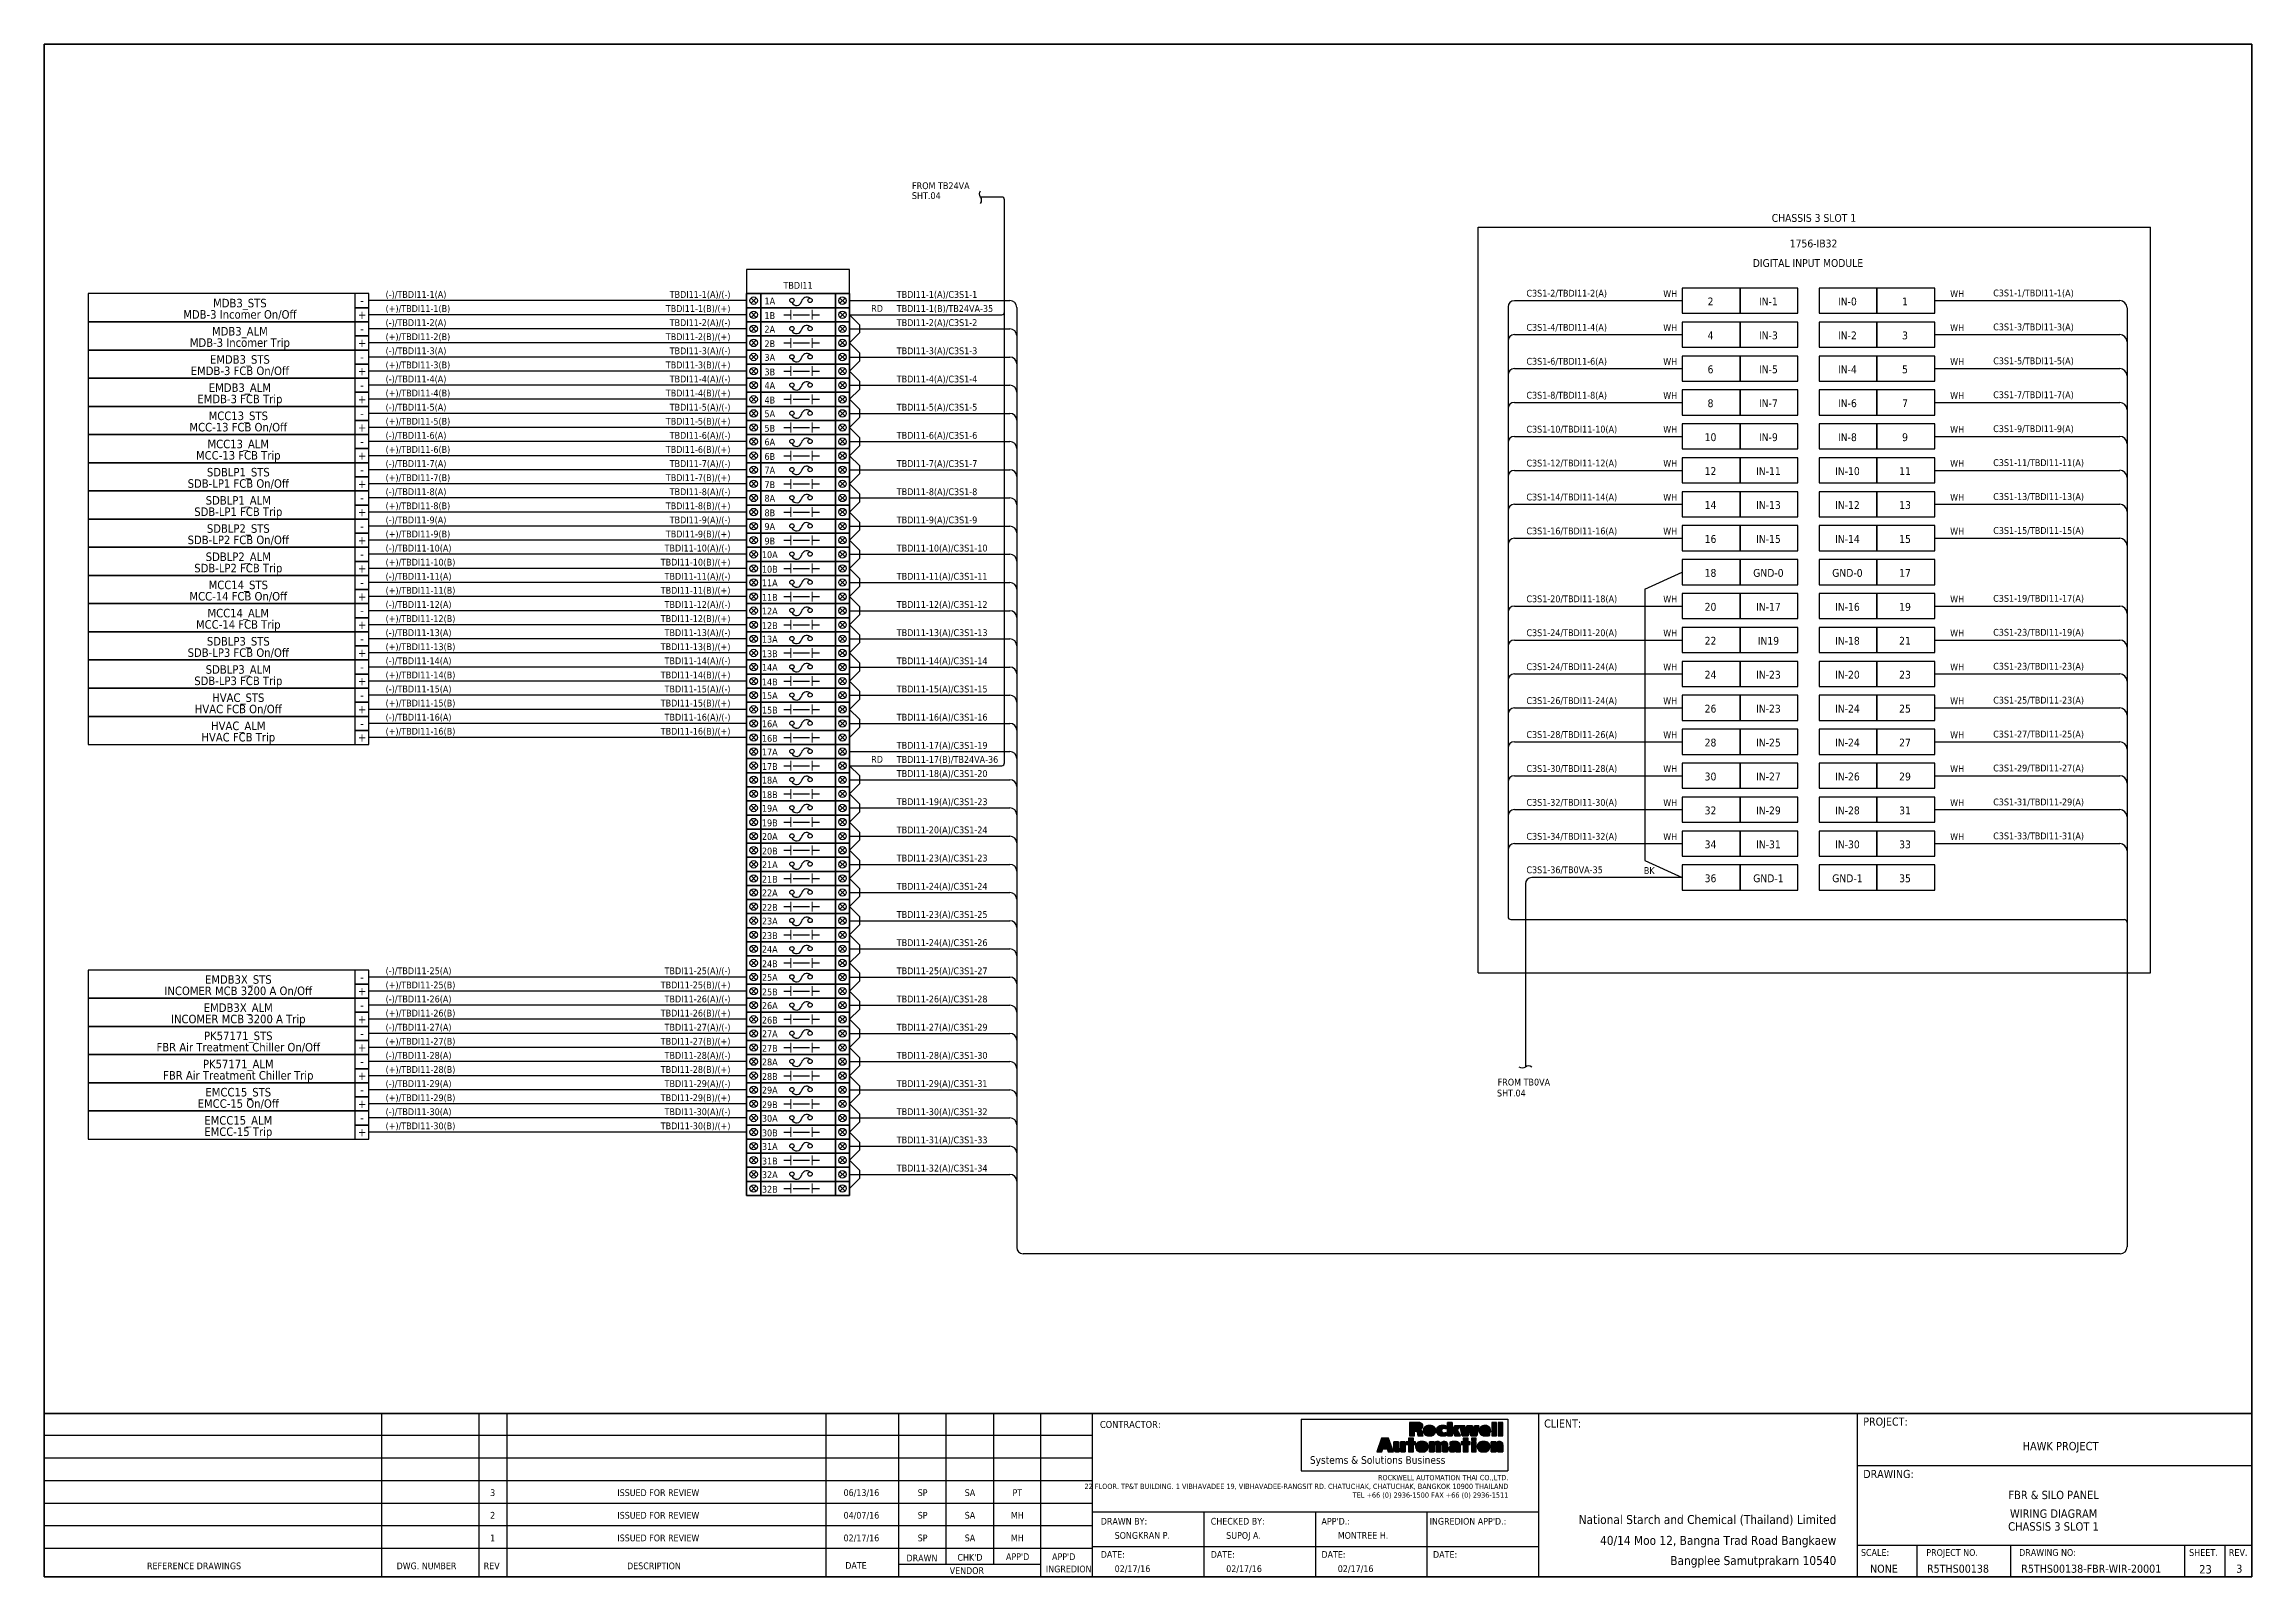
# Model space of a CAD drawing. Header units: millimetres. Extents: x 0 to 1792788, y -13 to 262234.
# Drawn here: x 454883 to 553773, y -13 to 68674 of the extents above; entities that cross this region are included whole.
import ezdxf
from ezdxf.enums import TextEntityAlignment as Align

# ---------------------------------------------------------------- set-up
doc = ezdxf.new("R2010")
doc.units = ezdxf.units.MM
for name, color, linetype, lineweight in [('ASHADE', 7, 'Continuous', 25), ('GT_1', 9, 'Continuous', 25), ('HELPPOINT', 7, 'Continuous', 25), ('IE-CABLE', 1, 'Continuous', 25), ('IE-EQUIP', 253, 'Continuous', 25), ('IE-WIRE', 7, 'Continuous', 25), ('MEMBER', 7, 'Continuous', 25), ('power', 7, 'Continuous', 25), ('RA_LOGO', 2, 'Continuous', 25), ('TITLE_BOX', 7, 'Continuous', 25)]:
    doc.layers.add(name, color=color, linetype=linetype, lineweight=lineweight)
doc.styles.add('Tahoma', font='')
doc.styles.get('Tahoma').set_extended_font_data('Tahoma')

msp = doc.modelspace()

# ---------------------------------------------------------------- texts
at = {"color": 1, "style": 'Tahoma'}
for s, p in [('FROM TB24VA', (493758, 62176)), ('SHT.04', (493752, 61733)), ('RD', (491929, 56679)), ('TBDI11-1(B)/TB24VA-35', (493074, 56673)), ('RD', (491929, 36472)), ('TBDI11-17(B)/TB24VA-36', (493074, 36465))]:
    msp.add_text(s, height=304.8, dxfattribs=at).set_placement(p)
at = {"color": 2, "style": 'Tahoma'}
for s, height, p in [('CHASSIS 3 SLOT 1', 350.52, (534158, 60886)), ('1756-IB32', 350.5, (534141, 59739)), ('DIGITAL INPUT MODULE', 350.52, (533889, 58864)), ('2', 351, (529525, 57142)), ('IN-1', 350.5, (532118, 57142)), ('IN-0', 350.5, (535657, 57142)), ('1', 351, (538238, 57142)), ('4', 351, (529525, 55622)), ('IN-3', 350.5, (532118, 55622)), ('IN-2', 350.5, (535657, 55622)), ('3', 351, (538238, 55622)), ('6', 351, (529525, 54101)), ('IN-5', 350.5, (532118, 54101)), ('IN-4', 350.5, (535657, 54101)), ('5', 351, (538238, 54101)), ('8', 351, (529525, 52581)), ('IN-7', 350.5, (532118, 52581)), ('IN-6', 350.5, (535657, 52581)), ('7', 351, (538238, 52581)), ('10', 350.5, (529525, 51060)), ('IN-9', 350.5, (532118, 51060)), ('IN-8', 350.5, (535657, 51060)), ('9', 351, (538238, 51060)), ('12', 350.5, (529525, 49539)), ('IN-11', 350.5, (532118, 49539)), ('IN-10', 350.5, (535657, 49539)), ('11', 350.5, (538238, 49539)), ('14', 350.5, (529525, 48019)), ('IN-13', 350.5, (532118, 48019)), ('IN-12', 350.5, (535657, 48019)), ('13', 350.5, (538238, 48019)), ('16', 350.5, (529525, 46498)), ('IN-15', 350.5, (532118, 46498)), ('IN-14', 350.5, (535657, 46498)), ('15', 350.5, (538238, 46498)), ('18', 350.5, (529525, 44978)), ('GND-0', 350.5, (532118, 44978)), ('GND-0', 350.5, (535657, 44978)), ('17', 350.5, (538238, 44978)), ('20', 350.5, (529525, 43457)), ('IN-17', 350.5, (532118, 43457)), ('IN-16', 350.5, (535657, 43457)), ('19', 350.5, (538238, 43457)), ('22', 350.5, (529525, 41936)), ('IN19', 350.5, (532118, 41936)), ('IN-18', 350.5, (535657, 41936)), ('21', 350.5, (538238, 41936)), ('24', 350.5, (529525, 40416)), ('IN-23', 350.5, (532118, 40416)), ('IN-20', 350.5, (535657, 40416)), ('23', 350.5, (538238, 40416)), ('26', 350.5, (529525, 38895)), ('IN-23', 350.5, (532118, 38895)), ('IN-24', 350.5, (535657, 38895)), ('25', 350.5, (538238, 38895)), ('28', 350.5, (529525, 37375)), ('IN-25', 350.5, (532118, 37375)), ('IN-24', 350.5, (535657, 37375)), ('27', 350.5, (538238, 37375)), ('30', 350.5, (529525, 35854)), ('IN-27', 350.5, (532118, 35854)), ('IN-26', 350.5, (535657, 35854)), ('29', 350.5, (538238, 35854)), ('32', 350.5, (529525, 34333)), ('IN-29', 350.5, (532118, 34333)), ('IN-28', 350.5, (535657, 34333)), ('31', 350.5, (538238, 34333)), ('34', 350.5, (529525, 32813)), ('IN-31', 350.5, (532118, 32813)), ('IN-30', 350.5, (535657, 32813)), ('33', 350.5, (538238, 32813)), ('36', 350.5, (529525, 31292)), ('GND-1', 350.5, (532118, 31292)), ('GND-1', 350.5, (535657, 31292)), ('35', 350.5, (538238, 31292))]:
    msp.add_text(s, height=height, dxfattribs=at).set_placement(p, align=Align.MIDDLE_CENTER)
at = {"color": 4, "style": 'Tahoma'}
for s, p in [('(-)/TBDI11-1(A)', (470178, 57304)), ('TBDI11-1(A)/C3S1-1', (493074, 57304)), ('C3S1-2/TBDI11-2(A)', (521279, 57360)), ('WH', (527408, 57338)), ('WH', (540260, 57338)), ('C3S1-1/TBDI11-1(A)', (542188, 57370)), ('(-)/TBDI11-2(A)', (470178, 56041)), ('TBDI11-2(A)/C3S1-2', (493074, 56041)), ('C3S1-4/TBDI11-4(A)', (521279, 55829)), ('WH', (527408, 55818)), ('WH', (540260, 55818)), ('C3S1-3/TBDI11-3(A)', (542188, 55850)), ('(-)/TBDI11-3(A)', (470178, 54778)), ('TBDI11-3(A)/C3S1-3', (493074, 54778)), ('C3S1-6/TBDI11-6(A)', (521279, 54309)), ('WH', (527408, 54297)), ('WH', (540260, 54297)), ('C3S1-5/TBDI11-5(A)', (542188, 54329)), ('(-)/TBDI11-4(A)', (470178, 53515)), ('TBDI11-4(A)/C3S1-4', (493074, 53515)), ('(-)/TBDI11-5(A)', (470178, 52252)), ('TBDI11-5(A)/C3S1-5', (493074, 52252)), ('C3S1-8/TBDI11-8(A)', (521279, 52788)), ('WH', (527408, 52777)), ('WH', (540260, 52777)), ('C3S1-7/TBDI11-7(A)', (542188, 52808)), ('C3S1-10/TBDI11-10(A)', (521279, 51267)), ('WH', (527408, 51256)), ('WH', (540260, 51256)), ('C3S1-9/TBDI11-9(A)', (542188, 51288)), ('(-)/TBDI11-6(A)', (470178, 50989)), ('TBDI11-6(A)/C3S1-6', (493074, 50989)), ('(-)/TBDI11-7(A)', (470178, 49726)), ('TBDI11-7(A)/C3S1-7', (493074, 49726)), ('C3S1-12/TBDI11-12(A)', (521279, 49747)), ('WH', (527408, 49735)), ('WH', (540260, 49735)), ('C3S1-11/TBDI11-11(A)', (542188, 49767)), ('(-)/TBDI11-8(A)', (470178, 48463)), ('TBDI11-8(A)/C3S1-8', (493074, 48463)), ('C3S1-14/TBDI11-14(A)', (521279, 48226)), ('WH', (527408, 48215)), ('WH', (540260, 48215)), ('C3S1-13/TBDI11-13(A)', (542188, 48247)), ('(-)/TBDI11-9(A)', (470178, 47200)), ('TBDI11-9(A)/C3S1-9', (493074, 47200)), ('C3S1-16/TBDI11-16(A)', (521279, 46706)), ('WH', (527408, 46694)), ('WH', (540260, 46694)), ('C3S1-15/TBDI11-15(A)', (542188, 46726)), ('(-)/TBDI11-10(A)', (470178, 45937)), ('TBDI11-10(A)/C3S1-10', (493074, 45937)), ('(-)/TBDI11-11(A)', (470178, 44674)), ('TBDI11-11(A)/C3S1-11', (493074, 44674)), ('(-)/TBDI11-12(A)', (470178, 43411)), ('TBDI11-12(A)/C3S1-12', (493074, 43411)), ('C3S1-20/TBDI11-18(A)', (521279, 43664)), ('WH', (527408, 43653)), ('WH', (540260, 43653)), ('C3S1-19/TBDI11-17(A)', (542188, 43685)), ('(-)/TBDI11-13(A)', (470178, 42148)), ('TBDI11-13(A)/C3S1-13', (493074, 42148)), ('C3S1-24/TBDI11-20(A)', (521279, 42144)), ('WH', (527408, 42132)), ('WH', (540260, 42132)), ('C3S1-23/TBDI11-19(A)', (542188, 42164)), ('(-)/TBDI11-14(A)', (470178, 40886)), ('TBDI11-14(A)/C3S1-14', (493074, 40886)), ('C3S1-24/TBDI11-24(A)', (521279, 40623)), ('WH', (527408, 40612)), ('WH', (540260, 40612)), ('C3S1-23/TBDI11-23(A)', (542188, 40643)), ('(-)/TBDI11-15(A)', (470178, 39623)), ('TBDI11-15(A)/C3S1-15', (493074, 39623)), ('(-)/TBDI11-16(A)', (470178, 38360)), ('TBDI11-16(A)/C3S1-16', (493074, 38360)), ('C3S1-26/TBDI11-24(A)', (521279, 39103)), ('WH', (527408, 39091)), ('WH', (540260, 39091)), ('C3S1-25/TBDI11-23(A)', (542188, 39123)), ('C3S1-28/TBDI11-26(A)', (521279, 37582)), ('WH', (527408, 37571)), ('WH', (540260, 37571)), ('C3S1-27/TBDI11-25(A)', (542188, 37602)), ('TBDI11-17(A)/C3S1-19', (493074, 37097)), ('TBDI11-18(A)/C3S1-20', (493074, 35834)), ('C3S1-30/TBDI11-28(A)', (521279, 36061)), ('WH', (527408, 36050)), ('WH', (540260, 36050)), ('C3S1-29/TBDI11-27(A)', (542188, 36082)), ('TBDI11-19(A)/C3S1-23', (493074, 34571)), ('C3S1-32/TBDI11-30(A)', (521279, 34541)), ('WH', (527408, 34529)), ('WH', (540260, 34529)), ('C3S1-31/TBDI11-29(A)', (542188, 34561)), ('TBDI11-20(A)/C3S1-24', (493074, 33308)), ('C3S1-34/TBDI11-32(A)', (521279, 33020)), ('WH', (527408, 33009)), ('WH', (540260, 33009)), ('C3S1-33/TBDI11-31(A)', (542188, 33040)), ('TBDI11-23(A)/C3S1-23', (493074, 32045)), ('TBDI11-24(A)/C3S1-24', (493074, 30782)), ('TBDI11-23(A)/C3S1-25', (493074, 29519)), ('TBDI11-24(A)/C3S1-26', (493074, 28256)), ('(-)/TBDI11-25(A)', (470178, 26993)), ('TBDI11-25(A)/C3S1-27', (493074, 26993)), ('(-)/TBDI11-26(A)', (470178, 25730)), ('TBDI11-26(A)/C3S1-28', (493074, 25730)), ('(-)/TBDI11-27(A)', (470178, 24467)), ('TBDI11-27(A)/C3S1-29', (493074, 24467)), ('(-)/TBDI11-28(A)', (470178, 23204)), ('TBDI11-28(A)/C3S1-30', (493074, 23204)), ('(-)/TBDI11-29(A)', (470178, 21941)), ('TBDI11-29(A)/C3S1-31', (493074, 21941)), ('(-)/TBDI11-30(A)', (470178, 20678)), ('TBDI11-30(A)/C3S1-32', (493074, 20678)), ('TBDI11-31(A)/C3S1-33', (493074, 19415)), ('TBDI11-32(A)/C3S1-34', (493074, 18152))]:
    msp.add_text(s, height=304.8, dxfattribs=at).set_placement(p)
for s, p in [('TBDI11-1(A)/(-)', (485626, 57304)), ('TBDI11-2(A)/(-)', (485626, 56041)), ('TBDI11-3(A)/(-)', (485626, 54778)), ('TBDI11-4(A)/(-)', (485626, 53515)), ('TBDI11-5(A)/(-)', (485626, 52252)), ('TBDI11-6(A)/(-)', (485626, 50989)), ('TBDI11-7(A)/(-)', (485626, 49726)), ('TBDI11-8(A)/(-)', (485626, 48463)), ('TBDI11-9(A)/(-)', (485626, 47200)), ('TBDI11-10(A)/(-)', (485626, 45937)), ('TBDI11-11(A)/(-)', (485626, 44674)), ('TBDI11-12(A)/(-)', (485626, 43411)), ('TBDI11-13(A)/(-)', (485626, 42148)), ('TBDI11-14(A)/(-)', (485626, 40886)), ('TBDI11-15(A)/(-)', (485626, 39623)), ('TBDI11-16(A)/(-)', (485626, 38360)), ('TBDI11-25(A)/(-)', (485626, 26993)), ('TBDI11-26(A)/(-)', (485626, 25730)), ('TBDI11-27(A)/(-)', (485626, 24467)), ('TBDI11-28(A)/(-)', (485626, 23204)), ('TBDI11-29(A)/(-)', (485626, 21941)), ('TBDI11-30(A)/(-)', (485626, 20678))]:
    msp.add_text(s, height=304.8, dxfattribs=at).set_placement(p, align=Align.RIGHT)
for s, height, p in [('TBDI11', 304.8, (488653, 57863)), ('MDB-3 Incomer On/Off', 381, (463651, 56562)), ('MDB3_STS', 381, (463651, 57070)), ('MDB-3 Incomer Trip', 381, (463651, 55299)), ('MDB3_ALM', 381, (463651, 55807)), ('EMDB3_STS', 381, (463651, 54544)), ('EMDB-3 FCB On/Off', 381, (463651, 54036)), ('EMDB3_ALM', 381, (463651, 53281)), ('EMDB-3 FCB Trip', 381, (463651, 52773)), ('MCC-13 FCB On/Off ', 381, (463651, 51510)), ('MCC13_STS ', 381, (463651, 52018)), ('MCC-13 FCB Trip ', 381, (463651, 50247)), ('MCC13_ALM ', 381, (463651, 50755)), ('SDBLP1_STS ', 381, (463651, 49492)), ('SDB-LP1 FCB On/Off ', 381, (463651, 48984)), ('SDB-LP1 FCB Trip ', 381, (463651, 47721)), ('SDBLP1_ALM ', 381, (463651, 48229)), ('SDB-LP2 FCB On/Off ', 381, (463651, 46458)), ('SDBLP2_STS ', 381, (463651, 46966)), ('SDBLP2_ALM ', 381, (463651, 45703)), ('SDB-LP2 FCB Trip ', 381, (463651, 45195)), ('MCC14_STS ', 381, (463651, 44440)), ('MCC-14 FCB On/Off ', 381, (463651, 43932)), ('MCC-14 FCB Trip ', 381, (463651, 42669)), ('MCC14_ALM ', 381, (463651, 43177)), ('SDB-LP3 FCB On/Off ', 381, (463651, 41406)), ('SDBLP3_STS ', 381, (463651, 41914)), ('SDBLP3_ALM ', 381, (463651, 40651)), ('SDB-LP3 FCB Trip ', 381, (463651, 40143)), ('HVAC_STS ', 381, (463651, 39388)), ('HVAC FCB On/Off ', 381, (463651, 38880)), ('HVAC FCB Trip ', 381, (463651, 37617)), ('HVAC_ALM ', 381, (463651, 38125)), ('EMDB3X_STS ', 381, (463651, 26758)), ('INCOMER MCB 3200 A On/Off ', 381, (463651, 26250)), ('INCOMER MCB 3200 A Trip ', 381, (463651, 24987)), ('EMDB3X_ALM ', 381, (463651, 25495)), ('FBR Air Treatment Chiller On/Off ', 381, (463651, 23725)), ('PK57171_STS ', 381, (463651, 24233)), ('PK57171_ALM ', 381, (463651, 22970)), ('FBR Air Treatment Chiller Trip ', 381, (463651, 22462)), ('EMCC15_STS ', 381, (463651, 21707)), ('EMCC-15 On/Off ', 381, (463651, 21199)), ('EMCC-15 Trip ', 381, (463651, 19936)), ('EMCC15_ALM ', 381, (463651, 20444))]:
    msp.add_text(s, height=height, dxfattribs=at).set_placement(p, align=Align.MIDDLE_CENTER)
at = {"color": 7, "style": 'Tahoma'}
for s, p in [('(+)/TBDI11-1(B)', (470178, 56673)), ('(+)/TBDI11-2(B)', (470178, 55410)), ('(+)/TBDI11-3(B)', (470178, 54147)), ('(+)/TBDI11-4(B)', (470178, 52884)), ('(+)/TBDI11-5(B)', (470178, 51621)), ('(+)/TBDI11-6(B)', (470178, 50358)), ('(+)/TBDI11-7(B)', (470178, 49095)), ('(+)/TBDI11-8(B)', (470178, 47832)), ('(+)/TBDI11-9(B)', (470178, 46569)), ('(+)/TBDI11-10(B)', (470178, 45306)), ('(+)/TBDI11-11(B)', (470178, 44043)), ('(+)/TBDI11-12(B)', (470178, 42780)), ('(+)/TBDI11-13(B)', (470178, 41517)), ('(+)/TBDI11-14(B)', (470178, 40254)), ('(+)/TBDI11-15(B)', (470178, 38991)), ('(+)/TBDI11-16(B)', (470178, 37728)), ('C3S1-36/TB0VA-35', (521279, 31520)), ('BK', (526539, 31488)), ('(+)/TBDI11-25(B)', (470178, 26361)), ('(+)/TBDI11-26(B)', (470178, 25098)), ('(+)/TBDI11-27(B)', (470178, 23835)), ('(+)/TBDI11-28(B)', (470178, 22572)), ('SHT.04', (519959, 21516)), ('FROM TB0VA', (519988, 22006)), ('(+)/TBDI11-29(B)', (470178, 21309)), ('(+)/TBDI11-30(B)', (470178, 20046))]:
    msp.add_text(s, height=304.8, dxfattribs=at).set_placement(p)
for s, p in [('TBDI11-1(B)/(+)', (485626, 56673)), ('TBDI11-2(B)/(+)', (485626, 55410)), ('TBDI11-3(B)/(+)', (485626, 54147)), ('TBDI11-4(B)/(+)', (485626, 52884)), ('TBDI11-5(B)/(+)', (485626, 51621)), ('TBDI11-6(B)/(+)', (485626, 50358)), ('TBDI11-7(B)/(+)', (485626, 49095)), ('TBDI11-8(B)/(+)', (485626, 47832)), ('TBDI11-9(B)/(+)', (485626, 46569)), ('TBDI11-10(B)/(+)', (485626, 45306)), ('TBDI11-11(B)/(+)', (485626, 44043)), ('TBDI11-12(B)/(+)', (485626, 42780)), ('TBDI11-13(B)/(+)', (485626, 41517)), ('TBDI11-14(B)/(+)', (485626, 40254)), ('TBDI11-15(B)/(+)', (485626, 38991)), ('TBDI11-16(B)/(+)', (485626, 37728)), ('TBDI11-25(B)/(+)', (485626, 26361)), ('TBDI11-26(B)/(+)', (485626, 25098)), ('TBDI11-27(B)/(+)', (485626, 23835)), ('TBDI11-28(B)/(+)', (485626, 22572)), ('TBDI11-29(B)/(+)', (485626, 21309)), ('TBDI11-30(B)/(+)', (485626, 20046))]:
    msp.add_text(s, height=304.8, dxfattribs=at).set_placement(p, align=Align.RIGHT)
for s, height, p in [('CHASSIS 3 SLOT 1', 376.46, (544888, 2247)), ('23', 376.5, (551698, 327))]:
    msp.add_text(s, height=height, dxfattribs=at).set_placement(p, align=Align.MIDDLE_CENTER)
at = {"layer": 'power', "color": 7, "style": 'Tahoma'}
for s, height, p in [('+', 381, (469124, 56551)), ('-', 381, (469124, 57182)), ('1A', 305.3, (487387, 57162)), ('1B', 305.3, (487387, 56510)), ('+', 381, (469124, 55288)), ('-', 381, (469124, 55919)), ('2B', 305.3, (487387, 55247)), ('2A', 305.3, (487387, 55899)), ('-', 381, (469124, 54656)), ('3A', 305.3, (487387, 54636)), ('+', 381, (469124, 54025)), ('4A', 305.3, (487387, 53373)), ('3B', 305.3, (487387, 53984)), ('+', 381, (469124, 52762)), ('-', 381, (469124, 53393)), ('4B', 305.3, (487387, 52721)), ('+', 381, (469124, 51499)), ('-', 381, (469124, 52130)), ('5A', 305.3, (487387, 52110)), ('5B', 305.3, (487387, 51458)), ('-', 381, (469124, 50867)), ('6A', 305.3, (487387, 50847)), ('+', 381, (469124, 50236)), ('-', 381, (469124, 49604)), ('6B', 305.3, (487387, 50195)), ('7A', 305.3, (487387, 49584)), ('+', 381, (469124, 48973)), ('8A', 305.3, (487387, 48321)), ('7B', 305.3, (487387, 48932)), ('+', 381, (469124, 47710)), ('-', 381, (469124, 48341)), ('8B', 305.3, (487387, 47669)), ('+', 381, (469124, 46447)), ('-', 381, (469124, 47078)), ('9A', 305.3, (487387, 47058)), ('9B', 305.3, (487387, 46406)), ('-', 381, (469124, 45815)), ('10A', 305.3, (487387, 45795)), ('+', 381, (469124, 45184)), ('-', 381, (469124, 44552)), ('10B', 305.3, (487387, 45143)), ('11A', 305.3, (487387, 44532)), ('+', 381, (469124, 43921)), ('11B', 305.3, (487387, 43880)), ('+', 381, (469124, 42658)), ('-', 381, (469124, 43289)), ('12A', 305.3, (487387, 43269)), ('12B', 305.3, (487387, 42617)), ('-', 381, (469124, 42026)), ('13A', 305.3, (487387, 42006)), ('+', 381, (469124, 41395)), ('-', 381, (469124, 40763)), ('13B', 305.3, (487387, 41354)), ('14A', 305.3, (487387, 40743)), ('+', 381, (469124, 40133)), ('14B', 305.3, (487387, 40091)), ('15A', 305.3, (487387, 39480)), ('+', 381, (469124, 38870)), ('-', 381, (469124, 39500)), ('15B', 305.3, (487387, 38828)), ('+', 381, (469124, 37607)), ('-', 381, (469124, 38237)), ('16A', 305.3, (487387, 38217)), ('16B', 305.3, (487387, 37565)), ('17A', 305.3, (487387, 36954)), ('17B', 305.3, (487387, 36302)), ('18A', 305.3, (487387, 35691)), ('18B', 305.3, (487387, 35039)), ('19A', 305.3, (487387, 34428)), ('19B', 305.3, (487387, 33776)), ('20A', 305.3, (487387, 33165)), ('20B', 305.3, (487387, 32513)), ('21A', 305.3, (487387, 31902)), ('21B', 305.3, (487387, 31250)), ('22A', 305.3, (487387, 30639)), ('22B', 305.3, (487387, 29987)), ('23A', 305.3, (487387, 29376)), ('23B', 305.3, (487387, 28724)), ('24A', 305.3, (487387, 28113)), ('-', 381, (469124, 26870)), ('24B', 305.3, (487387, 27461)), ('25A', 305.3, (487387, 26850)), ('+', 381, (469124, 26240)), ('25B', 305.3, (487387, 26198)), ('26A', 305.3, (487387, 25587)), ('+', 381, (469124, 24977)), ('-', 381, (469124, 25607)), ('26B', 305.3, (487387, 24935)), ('+', 381, (469124, 23714)), ('-', 381, (469124, 24344)), ('27A', 305.3, (487387, 24324)), ('27B', 305.3, (487387, 23672)), ('-', 381, (469124, 23081)), ('28A', 305.3, (487387, 23061)), ('+', 381, (469124, 22451)), ('-', 381, (469124, 21818)), ('28B', 305.3, (487387, 22409)), ('29A', 305.3, (487387, 21798)), ('+', 381, (469124, 21188)), ('29B', 305.3, (487387, 21146)), ('+', 381, (469124, 19925)), ('-', 381, (469124, 20555)), ('30A', 305.3, (487387, 20535)), ('30B', 305.3, (487387, 19883)), ('31A', 305.3, (487387, 19273)), ('31B', 305.3, (487387, 18620)), ('32A', 305.3, (487387, 18010)), ('32B', 305.3, (487387, 17357))]:
    msp.add_text(s, height=height, dxfattribs=at).set_placement(p, align=Align.MIDDLE_CENTER)

# ---------------------------------------------------------------- blocks, each defined once
blk = doc.blocks.new('RA_LOGO1')
at = {"layer": 'RA_LOGO', "linetype": 'Continuous', "ltscale": 25.4}
for color, points in [(1, [(25.1, 13.7), (25.8, 13.7), (26.2, 13.7), (26.6, 13.5), (26.8, 13.2), (26.9, 12.8), (27, 12.3), (27.1, 11.7), (27.2, 11.1), (27.3, 10.7), (30.8, 10.7), (30.7, 11.1), (30.6, 11.7), (30.5, 12.2), (30.4, 12.8), (30.2, 13.4), (30, 13.9), (29.6, 14.3), (29.1, 14.6), (28.4, 14.8), (29, 15), (29.5, 15.2), (29.8, 15.5), (30.2, 15.8), (30.4, 16.2), (30.6, 16.6), (30.6, 17.2), (30.6, 17.6), (30.5, 18), (30.3, 18.4), (30.1, 18.6), (29.8, 18.9), (29.5, 19.1), (29.1, 19.3), (28.7, 19.4), (28.2, 19.5), (27.7, 19.5), (27.2, 19.5), (21.7, 19.5), (21.7, 10.7), (25.1, 10.7)]), (1, [(24.9, 15.7), (24.9, 17.6), (25.9, 17.6), (26.5, 17.5), (27, 17.2), (27.2, 16.7), (27.1, 16.1), (26.8, 15.8), (26.3, 15.7), (25.8, 15.7)]), (1, [(33, 17.2), (32.6, 17), (32.3, 16.8), (32, 16.6), (31.7, 16.4), (31.4, 16.1), (31.3, 15.7), (31.1, 15.4), (31, 15), (30.9, 14.6), (30.9, 14.1), (30.9, 13.7), (31, 13.3), (31.1, 12.9), (31.2, 12.5), (31.4, 12.2), (31.6, 11.9), (31.8, 11.6), (32.1, 11.3), (32.4, 11.1), (32.8, 11), (33.1, 10.8), (33.6, 10.7), (34, 10.6), (34.5, 10.6), (35, 10.5), (35.5, 10.6), (36, 10.6), (36.5, 10.7), (36.9, 10.8), (37.3, 11), (37.6, 11.1), (37.9, 11.3), (38.2, 11.6), (38.4, 11.9), (38.7, 12.2), (38.8, 12.5), (39, 12.9), (39, 13.3), (39.1, 13.7), (39.1, 14.1), (39.1, 14.6), (39, 15), (38.9, 15.4), (38.8, 15.7), (38.6, 16.1), (38.3, 16.4), (38.1, 16.6), (37.7, 16.8), (37.4, 17), (37, 17.2), (36.6, 17.3), (36.1, 17.4), (35.6, 17.4), (35, 17.5), (34.5, 17.4), (33.9, 17.4), (33.5, 17.3)]), (1, [(34.6, 15.4), (35, 15.6), (35.5, 15.4), (35.7, 14.8), (35.7, 14.1), (35.7, 13.4), (35.6, 12.9), (35.4, 12.6), (35, 12.4), (34.6, 12.6), (34.4, 12.9), (34.3, 13.4), (34.3, 14.1), (34.4, 14.8)]), (1, [(43.1, 14.6), (43.3, 15), (43.6, 15.3), (44.1, 15.5), (44.6, 15.6), (45.2, 15.5), (45.6, 15.4), (46, 15.2), (46, 17.2), (45.5, 17.3), (45, 17.4), (44.4, 17.4), (43.7, 17.5), (43.2, 17.4), (42.7, 17.4), (42.2, 17.3), (41.7, 17.2), (41.3, 17), (41, 16.8), (40.7, 16.6), (40.4, 16.4), (40.2, 16.1), (40, 15.7), (39.8, 15.4), (39.7, 15), (39.6, 14.6), (39.6, 14.1), (39.6, 13.7), (39.7, 13.3), (39.8, 12.9), (39.9, 12.5), (40.1, 12.2), (40.3, 11.9), (40.5, 11.6), (40.8, 11.3), (41.1, 11.1), (41.5, 11), (41.8, 10.8), (42.3, 10.7), (42.7, 10.6), (43.2, 10.6), (43.7, 10.5), (44.4, 10.6), (45, 10.6), (45.6, 10.7), (46.1, 10.9), (46.1, 12.8), (45.6, 12.6), (45.2, 12.5), (44.6, 12.4), (44.1, 12.5), (43.6, 12.7), (43.3, 13), (43.1, 13.5), (43, 14.1)]), (1, [(50.1, 19.5), (46.9, 19.5), (46.9, 10.7), (50.1, 10.7), (50.1, 14.4)]), (1, [(50.1, 14.4), (51.9, 10.7), (55.6, 10.7), (53.4, 14.4), (55.2, 17.3), (51.7, 17.3)]), (1, [(56.7, 10.7), (60.7, 10.7), (61.5, 15.2), (61.6, 15.2), (62.4, 10.7), (66.4, 10.7), (67.8, 17.3), (64.9, 17.3), (64.3, 13), (64.3, 13), (63.6, 17.3), (59.7, 17.3), (59, 13), (59, 13), (58.4, 17.3), (55.2, 17.3)]), (1, [(71.6, 10.6), (72.1, 10.5), (72.6, 10.5), (73.2, 10.6), (73.7, 10.6), (74.2, 10.7), (74.6, 10.8), (75.1, 10.9), (75.1, 12.6), (74.6, 12.4), (74.1, 12.3), (73.5, 12.2), (72.9, 12.2), (72.4, 12.2), (71.9, 12.3), (71.5, 12.5), (71.2, 12.8), (71.1, 13.2), (75.6, 13.2), (75.6, 13.6), (75.5, 14.1), (75.5, 14.5), (75.4, 15), (75.3, 15.4), (75.2, 15.7), (75, 16.1), (74.8, 16.4), (74.5, 16.6), (74.2, 16.9), (73.9, 17.1), (73.5, 17.2), (73.1, 17.4), (72.6, 17.4), (72.1, 17.5), (71.5, 17.4), (71, 17.4), (70.5, 17.3), (70.1, 17.2), (69.7, 17), (69.3, 16.8), (69, 16.6), (68.7, 16.4), (68.5, 16.1), (68.3, 15.7), (68.2, 15.4), (68.1, 15), (68, 14.6), (68, 14.1), (68, 13.7), (68, 13.3), (68.1, 12.9), (68.3, 12.5), (68.4, 12.2), (68.6, 11.9), (68.9, 11.6), (69.2, 11.3), (69.5, 11.1), (69.8, 11), (70.2, 10.8), (70.6, 10.7), (71.1, 10.6)]), (1, [(71.1, 14.6), (71.1, 15.2), (71.4, 15.7), (72, 15.9), (72.5, 15.7), (72.7, 15.2), (72.8, 14.6)]), (1, [(76.4, 10.7), (79.5, 10.7), (79.5, 19.5), (76.4, 19.5)]), (1, [(83.6, 19.5), (80.5, 19.5), (80.5, 10.7), (83.6, 10.7)]), (252, [(6.9, 1.9), (7.5, 0), (11.1, 0), (7.9, 9), (3.2, 9), (0, 0), (3.4, 0), (4, 1.9)]), (252, [(6.5, 4.1), (4.5, 4.1), (5.5, 7.1)]), (252, [(18.9, 6.7), (15.7, 6.7), (15.7, 2.8), (15.7, 2.4), (15.5, 2.1), (15.1, 1.9), (14.7, 2.1), (14.5, 2.4), (14.5, 2.8), (14.5, 6.7), (11.3, 6.7), (11.3, 2), (11.3, 1.6), (11.4, 1.2), (11.6, 0.8), (11.8, 0.5), (12.1, 0.2), (12.5, 0), (13, -0.1), (13.6, -0.1), (14.2, -0.1), (14.7, 0), (15.2, 0.3), (15.5, 0.7), (15.9, 1.2), (15.9, 0), (18.9, 0)]), (252, [(24.3, 4.9), (25.7, 4.9), (25.7, 6.7), (24.3, 6.7), (24.3, 9), (21, 9), (21, 6.7), (19.6, 6.7), (19.6, 4.9), (21, 4.9), (21, 0), (24.3, 0)]), (252, [(29, -0.1), (29.4, -0.1), (30, -0.1), (30.5, -0.1), (31, -0.1), (31.4, 0), (31.9, 0.1), (32.3, 0.3), (32.6, 0.5), (32.9, 0.7), (33.2, 0.9), (33.5, 1.2), (33.7, 1.5), (33.8, 1.9), (34, 2.2), (34.1, 2.6), (34.1, 3), (34.2, 3.5), (34.1, 4), (34.1, 4.4), (34, 4.8), (33.8, 5.1), (33.6, 5.5), (33.4, 5.8), (33.1, 6), (32.8, 6.3), (32.4, 6.4), (32, 6.6), (31.5, 6.7), (31.1, 6.8), (30.5, 6.9), (30, 6.9), (29.4, 6.9), (28.9, 6.8), (28.4, 6.7), (28, 6.6), (27.6, 6.4), (27.2, 6.3), (26.9, 6), (26.6, 5.8), (26.4, 5.5), (26.2, 5.1), (26, 4.8), (25.9, 4.4), (25.8, 4), (25.8, 3.5), (25.8, 3), (25.9, 2.6), (26, 2.2), (26.1, 1.9), (26.3, 1.5), (26.5, 1.2), (26.7, 0.9), (27, 0.7), (27.3, 0.5), (27.7, 0.3), (28.1, 0.1), (28.5, 0)]), (252, [(29.6, 1.9), (29.4, 2.3), (29.3, 2.8), (29.3, 3.5), (29.3, 4.2), (29.5, 4.7), (30, 5), (30.4, 4.7), (30.6, 4.2), (30.7, 3.5), (30.7, 2.8), (30.6, 2.3), (30.4, 1.9), (30, 1.8)]), (252, [(38.2, 3.9), (38.2, 4.3), (38.4, 4.7), (38.8, 4.8), (39.2, 4.7), (39.4, 4.3), (39.4, 3.9), (39.4, 0), (42.6, 0), (42.6, 3.9), (42.6, 4.3), (42.8, 4.7), (43.2, 4.8), (43.6, 4.7), (43.8, 4.3), (43.8, 3.9), (43.8, 0), (47, 0), (47, 4), (47, 4.4), (47, 4.8), (47, 5.1), (46.9, 5.5), (46.8, 5.8), (46.6, 6.1), (46.4, 6.4), (46.1, 6.6), (45.7, 6.7), (45.2, 6.8), (44.7, 6.9), (44.1, 6.8), (43.6, 6.7), (43.1, 6.5), (42.7, 6.1), (42.5, 5.7), (42.2, 6.2), (41.9, 6.5), (41.4, 6.7), (40.9, 6.8), (40.4, 6.9), (39.9, 6.8), (39.4, 6.7), (39, 6.6), (38.6, 6.3), (38.3, 6), (38, 5.5), (38, 6.7), (35, 6.7), (35, 0), (38.2, 0)]), (252, [(47.8, 1.3), (48, 0.9), (48.2, 0.6), (48.5, 0.3), (48.9, 0.1), (49.3, 0), (49.8, -0.1), (50.2, -0.1), (50.8, -0.1), (51.3, 0), (51.7, 0.2), (52.1, 0.6), (52.5, 1), (52.5, 0), (55.5, 0), (55.5, 4.1), (55.4, 4.6), (55.4, 5), (55.2, 5.4), (55, 5.7), (54.7, 6), (54.4, 6.2), (54.1, 6.4), (53.8, 6.6), (53.4, 6.7), (53, 6.8), (52.6, 6.8), (52.2, 6.9), (51.8, 6.9), (51.4, 6.9), (50.7, 6.9), (50.1, 6.8), (49.6, 6.7), (49.1, 6.6), (48.5, 6.5), (48.5, 4.6), (49.1, 4.8), (49.6, 5), (50.2, 5.1), (50.8, 5.2), (51.3, 5.2), (51.7, 5.1), (52.1, 4.9), (52.4, 4.6), (52.5, 4.2), (52.2, 4.2), (51.7, 4.3), (51.2, 4.3), (50.8, 4.3), (50.4, 4.2), (49.9, 4.2), (49.5, 4.1), (49.1, 3.9), (48.7, 3.7), (48.4, 3.5), (48.1, 3.2), (47.9, 2.8), (47.8, 2.3), (47.8, 1.8)]), (252, [(50.7, 2.2), (51, 2.7), (51.5, 2.9), (52.2, 3), (52.5, 3), (52.5, 2.7), (52.4, 2.2), (52.1, 1.7), (51.5, 1.6), (51.1, 1.6), (50.8, 1.8)]), (252, [(57.3, 0), (60.6, 0), (60.6, 4.9), (62, 4.9), (62, 6.7), (60.6, 6.7), (60.6, 9), (57.3, 9), (57.3, 6.7), (56, 6.7), (56, 4.9), (57.3, 4.9)]), (252, [(66, 7.5), (66, 9), (62.8, 9), (62.8, 7.5)]), (252, [(62.8, 0), (66, 0), (66, 6.7), (62.8, 6.7)]), (252, [(69.9, -0.1), (70.4, -0.1), (70.9, -0.1), (71.4, -0.1), (71.9, -0.1), (72.4, 0), (72.8, 0.1), (73.2, 0.3), (73.5, 0.5), (73.8, 0.7), (74.1, 0.9), (74.4, 1.2), (74.6, 1.5), (74.8, 1.9), (74.9, 2.2), (75, 2.6), (75, 3), (75.1, 3.5), (75, 4), (75, 4.4), (74.9, 4.8), (74.7, 5.1), (74.5, 5.5), (74.3, 5.8), (74, 6), (73.7, 6.3), (73.3, 6.4), (72.9, 6.6), (72.5, 6.7), (72, 6.8), (71.4, 6.9), (70.9, 6.9), (70.3, 6.9), (69.8, 6.8), (69.3, 6.7), (68.9, 6.6), (68.5, 6.4), (68.1, 6.3), (67.8, 6), (67.5, 5.8), (67.3, 5.5), (67.1, 5.1), (66.9, 4.8), (66.8, 4.4), (66.7, 4), (66.7, 3.5), (66.7, 3), (66.8, 2.6), (66.9, 2.2), (67, 1.9), (67.2, 1.5), (67.4, 1.2), (67.6, 0.9), (67.9, 0.7), (68.2, 0.5), (68.6, 0.3), (69, 0.1), (69.4, 0)]), (252, [(70.5, 1.9), (70.3, 2.3), (70.2, 2.8), (70.2, 3.5), (70.2, 4.2), (70.4, 4.7), (70.9, 5), (71.4, 4.7), (71.6, 4.2), (71.6, 3.5), (71.6, 2.8), (71.5, 2.3), (71.3, 1.9), (70.9, 1.8)]), (252, [(79.2, 3.9), (79.2, 4.3), (79.3, 4.7), (79.7, 4.8), (80.1, 4.7), (80.3, 4.3), (80.3, 3.9), (80.3, 0), (83.6, 0), (83.6, 4.7), (83.5, 5.1), (83.4, 5.6), (83.3, 5.9), (83, 6.3), (82.7, 6.5), (82.3, 6.7), (81.8, 6.8), (81.2, 6.9), (80.7, 6.8), (80.1, 6.7), (79.7, 6.4), (79.3, 6.1), (79, 5.5), (79, 6.7), (75.9, 6.7), (75.9, 0), (79.2, 0)])]:
    blk.add_hatch(color=color, dxfattribs=at).paths.add_polyline_path(points, flags=0)
at = {"layer": 'RA_LOGO', "color": 1, "linetype": 'Continuous', "ltscale": 25.4}
for points in [[(29.1, 19.3), (28.7, 19.4), (28.2, 19.5), (27.7, 19.5), (27.2, 19.5), (21.7, 19.5), (21.7, 10.7), (25.1, 10.7), (25.1, 13.7), (25.8, 13.7), (26.2, 13.7), (26.6, 13.5), (26.8, 13.2), (26.9, 12.8), (27, 12.3), (27.1, 11.7), (27.2, 11.1), (27.3, 10.7), (30.8, 10.7), (30.7, 11.1), (30.6, 11.7), (30.5, 12.2), (30.4, 12.8), (30.2, 13.4), (30, 13.9), (29.6, 14.3), (29.1, 14.6), (28.5, 14.8), (28.5, 14.8), (29, 15), (29.5, 15.2), (29.8, 15.5), (30.2, 15.8), (30.4, 16.2), (30.6, 16.6), (30.6, 17.2), (30.6, 17.6), (30.5, 18), (30.3, 18.4), (30.1, 18.6), (29.8, 18.9), (29.5, 19.1)], [(25.1, 13.7), (25.8, 13.7), (26.2, 13.7), (26.6, 13.5), (26.8, 13.2), (26.9, 12.8), (27, 12.3), (27.1, 11.7), (27.2, 11.1), (27.3, 10.7), (30.8, 10.7), (30.7, 11.1), (30.6, 11.7), (30.5, 12.2), (30.4, 12.8), (30.2, 13.4), (30, 13.9), (29.6, 14.3), (29.1, 14.6), (28.4, 14.8), (29, 15), (29.5, 15.2), (29.8, 15.5), (30.2, 15.8), (30.4, 16.2), (30.6, 16.6), (30.6, 17.2), (30.6, 17.6), (30.5, 18), (30.3, 18.4), (30.1, 18.6), (29.8, 18.9), (29.5, 19.1), (29.1, 19.3), (28.7, 19.4), (28.2, 19.5), (27.7, 19.5), (27.2, 19.5), (21.7, 19.5), (21.7, 10.7), (25.1, 10.7)], [(24.9, 15.7), (24.9, 17.6), (25.9, 17.6), (26.5, 17.5), (27, 17.2), (27.2, 16.7), (27.1, 16.1), (26.8, 15.8), (26.3, 15.7), (25.8, 15.7)], [(25.8, 15.7), (24.9, 15.7), (24.9, 17.6), (25.9, 17.6), (26.5, 17.5), (27, 17.2), (27.2, 16.7), (27.1, 16.1), (26.8, 15.8), (26.3, 15.7)], [(37, 17.2), (36.6, 17.3), (36.1, 17.4), (35.6, 17.4), (35, 17.5), (34.5, 17.4), (33.9, 17.4), (33.5, 17.3), (33, 17.2), (32.6, 17), (32.3, 16.8), (32, 16.6), (31.7, 16.4), (31.4, 16.1), (31.3, 15.7), (31.1, 15.4), (31, 15), (30.9, 14.6), (30.9, 14.1), (30.9, 14.1), (30.9, 13.7), (31, 13.3), (31.1, 12.9), (31.2, 12.5), (31.4, 12.2), (31.6, 11.9), (31.8, 11.6), (32.1, 11.3), (32.4, 11.1), (32.8, 11), (33.1, 10.8), (33.6, 10.7), (34, 10.6), (34.5, 10.6), (35, 10.5), (35.5, 10.6), (36, 10.6), (36.5, 10.7), (36.9, 10.8), (37.3, 11), (37.6, 11.1), (37.9, 11.3), (38.2, 11.6), (38.4, 11.9), (38.7, 12.2), (38.8, 12.5), (39, 12.9), (39, 13.3), (39.1, 13.7), (39.1, 14.1), (39.1, 14.6), (39, 15), (38.9, 15.4), (38.8, 15.7), (38.6, 16.1), (38.3, 16.4), (38.1, 16.6), (37.7, 16.8), (37.4, 17)], [(33, 17.2), (32.6, 17), (32.3, 16.8), (32, 16.6), (31.7, 16.4), (31.4, 16.1), (31.3, 15.7), (31.1, 15.4), (31, 15), (30.9, 14.6), (30.9, 14.1), (30.9, 13.7), (31, 13.3), (31.1, 12.9), (31.2, 12.5), (31.4, 12.2), (31.6, 11.9), (31.8, 11.6), (32.1, 11.3), (32.4, 11.1), (32.8, 11), (33.1, 10.8), (33.6, 10.7), (34, 10.6), (34.5, 10.6), (35, 10.5), (35.5, 10.6), (36, 10.6), (36.5, 10.7), (36.9, 10.8), (37.3, 11), (37.6, 11.1), (37.9, 11.3), (38.2, 11.6), (38.4, 11.9), (38.7, 12.2), (38.8, 12.5), (39, 12.9), (39, 13.3), (39.1, 13.7), (39.1, 14.1), (39.1, 14.6), (39, 15), (38.9, 15.4), (38.8, 15.7), (38.6, 16.1), (38.3, 16.4), (38.1, 16.6), (37.7, 16.8), (37.4, 17), (37, 17.2), (36.6, 17.3), (36.1, 17.4), (35.6, 17.4), (35, 17.5), (34.5, 17.4), (33.9, 17.4), (33.5, 17.3)], [(34.3, 14.1), (34.4, 14.8), (34.6, 15.4), (35, 15.6), (35.5, 15.4), (35.7, 14.8), (35.7, 14.1), (35.7, 13.4), (35.6, 12.9), (35.4, 12.6), (35, 12.4), (34.6, 12.6), (34.4, 12.9), (34.3, 13.4)], [(34.6, 15.4), (35, 15.6), (35.5, 15.4), (35.7, 14.8), (35.7, 14.1), (35.7, 13.4), (35.6, 12.9), (35.4, 12.6), (35, 12.4), (34.6, 12.6), (34.4, 12.9), (34.3, 13.4), (34.3, 14.1), (34.4, 14.8)], [(42.7, 17.4), (43.2, 17.4), (43.7, 17.5), (44.4, 17.4), (45, 17.4), (45.5, 17.3), (46, 17.2), (46, 15.2), (45.6, 15.4), (45.2, 15.5), (44.6, 15.6), (44.1, 15.5), (43.6, 15.3), (43.3, 15), (43.1, 14.6), (43, 14.1), (43.1, 13.5), (43.3, 13), (43.6, 12.7), (44.1, 12.5), (44.6, 12.4), (45.2, 12.5), (45.6, 12.6), (46.1, 12.8), (46.1, 10.9), (45.6, 10.7), (45, 10.6), (44.4, 10.6), (43.7, 10.5), (43.2, 10.6), (42.7, 10.6), (42.3, 10.7), (41.8, 10.8), (41.5, 11), (41.1, 11.1), (40.8, 11.3), (40.5, 11.6), (40.3, 11.9), (40.1, 12.2), (39.9, 12.5), (39.8, 12.9), (39.7, 13.3), (39.6, 13.7), (39.6, 14.1), (39.6, 14.6), (39.7, 15), (39.8, 15.4), (40, 15.7), (40.2, 16.1), (40.4, 16.4), (40.7, 16.6), (41, 16.8), (41.3, 17), (41.7, 17.2), (42.2, 17.3)], [(43.1, 14.6), (43.3, 15), (43.6, 15.3), (44.1, 15.5), (44.6, 15.6), (45.2, 15.5), (45.6, 15.4), (46, 15.2), (46, 17.2), (45.5, 17.3), (45, 17.4), (44.4, 17.4), (43.7, 17.5), (43.2, 17.4), (42.7, 17.4), (42.2, 17.3), (41.7, 17.2), (41.3, 17), (41, 16.8), (40.7, 16.6), (40.4, 16.4), (40.2, 16.1), (40, 15.7), (39.8, 15.4), (39.7, 15), (39.6, 14.6), (39.6, 14.1), (39.6, 13.7), (39.7, 13.3), (39.8, 12.9), (39.9, 12.5), (40.1, 12.2), (40.3, 11.9), (40.5, 11.6), (40.8, 11.3), (41.1, 11.1), (41.5, 11), (41.8, 10.8), (42.3, 10.7), (42.7, 10.6), (43.2, 10.6), (43.7, 10.5), (44.4, 10.6), (45, 10.6), (45.6, 10.7), (46.1, 10.9), (46.1, 12.8), (45.6, 12.6), (45.2, 12.5), (44.6, 12.4), (44.1, 12.5), (43.6, 12.7), (43.3, 13), (43.1, 13.5), (43, 14.1)], [(50.1, 10.7), (46.9, 10.7), (46.9, 19.5), (50.1, 19.5), (50.1, 14.4), (50.1, 14.4), (50.1, 14.4)], [(50.1, 19.5), (46.9, 19.5), (46.9, 10.7), (50.1, 10.7), (50.1, 14.4)], [(50.1, 14.4), (51.9, 10.7), (55.6, 10.7), (53.4, 14.4), (55.2, 17.3), (51.7, 17.3)], [(51.9, 10.7), (50.1, 14.4), (51.7, 17.3), (55.2, 17.3), (53.4, 14.4), (55.6, 10.7)], [(62.4, 10.7), (61.6, 15.2), (61.5, 15.2), (60.7, 10.7), (56.7, 10.7), (55.2, 17.3), (58.4, 17.3), (59, 13), (59, 13), (59.7, 17.3), (63.6, 17.3), (64.3, 13), (64.3, 13), (64.9, 17.3), (67.8, 17.3), (66.4, 10.7)], [(56.7, 10.7), (60.7, 10.7), (61.5, 15.2), (61.6, 15.2), (62.4, 10.7), (66.4, 10.7), (67.8, 17.3), (64.9, 17.3), (64.3, 13), (64.3, 13), (63.6, 17.3), (59.7, 17.3), (59, 13), (59, 13), (58.4, 17.3), (55.2, 17.3)], [(71.6, 10.6), (72.1, 10.5), (72.6, 10.5), (73.2, 10.6), (73.7, 10.6), (74.2, 10.7), (74.6, 10.8), (75.1, 10.9), (75.1, 12.6), (74.6, 12.4), (74.1, 12.3), (73.5, 12.2), (72.9, 12.2), (72.4, 12.2), (71.9, 12.3), (71.5, 12.5), (71.2, 12.8), (71.1, 13.2), (75.6, 13.2), (75.6, 13.6), (75.5, 14.1), (75.5, 14.5), (75.4, 15), (75.3, 15.4), (75.2, 15.7), (75, 16.1), (74.8, 16.4), (74.5, 16.6), (74.2, 16.9), (73.9, 17.1), (73.5, 17.2), (73.1, 17.4), (72.6, 17.4), (72.1, 17.5), (71.5, 17.4), (71, 17.4), (70.5, 17.3), (70.1, 17.2), (69.7, 17), (69.3, 16.8), (69, 16.6), (68.7, 16.4), (68.5, 16.1), (68.3, 15.7), (68.2, 15.4), (68.1, 15), (68, 14.6), (68, 14.1), (68, 14.1), (68, 13.7), (68, 13.3), (68.1, 12.9), (68.3, 12.5), (68.4, 12.2), (68.6, 11.9), (68.9, 11.6), (69.2, 11.3), (69.5, 11.1), (69.8, 11), (70.2, 10.8), (70.6, 10.7), (71.1, 10.6)], [(71.6, 10.6), (72.1, 10.5), (72.6, 10.5), (73.2, 10.6), (73.7, 10.6), (74.2, 10.7), (74.6, 10.8), (75.1, 10.9), (75.1, 12.6), (74.6, 12.4), (74.1, 12.3), (73.5, 12.2), (72.9, 12.2), (72.4, 12.2), (71.9, 12.3), (71.5, 12.5), (71.2, 12.8), (71.1, 13.2), (75.6, 13.2), (75.6, 13.6), (75.5, 14.1), (75.5, 14.5), (75.4, 15), (75.3, 15.4), (75.2, 15.7), (75, 16.1), (74.8, 16.4), (74.5, 16.6), (74.2, 16.9), (73.9, 17.1), (73.5, 17.2), (73.1, 17.4), (72.6, 17.4), (72.1, 17.5), (71.5, 17.4), (71, 17.4), (70.5, 17.3), (70.1, 17.2), (69.7, 17), (69.3, 16.8), (69, 16.6), (68.7, 16.4), (68.5, 16.1), (68.3, 15.7), (68.2, 15.4), (68.1, 15), (68, 14.6), (68, 14.1), (68, 13.7), (68, 13.3), (68.1, 12.9), (68.3, 12.5), (68.4, 12.2), (68.6, 11.9), (68.9, 11.6), (69.2, 11.3), (69.5, 11.1), (69.8, 11), (70.2, 10.8), (70.6, 10.7), (71.1, 10.6)], [(72.8, 14.6), (71.1, 14.6), (71.1, 15.2), (71.4, 15.7), (72, 15.9), (72.5, 15.7), (72.7, 15.2)], [(71.1, 14.6), (71.1, 15.2), (71.4, 15.7), (72, 15.9), (72.5, 15.7), (72.7, 15.2), (72.8, 14.6)], [(76.4, 10.7), (79.5, 10.7), (79.5, 19.5), (76.4, 19.5)], [(76.4, 10.7), (79.5, 10.7), (79.5, 19.5), (76.4, 19.5)], [(80.5, 10.7), (83.6, 10.7), (83.6, 19.5), (80.5, 19.5)], [(83.6, 19.5), (80.5, 19.5), (80.5, 10.7), (83.6, 10.7)]]:
    blk.add_lwpolyline(points, close=True, dxfattribs=at)
at = {"layer": 'RA_LOGO', "color": 252, "linetype": 'Continuous', "ltscale": 25.4}
for points in [[(7.5, 0), (11.1, 0), (7.9, 9), (3.2, 9), (0, 0), (3.4, 0), (4, 1.9), (6.9, 1.9)], [(6.9, 1.9), (7.5, 0), (11.1, 0), (7.9, 9), (3.2, 9), (0, 0), (3.4, 0), (4, 1.9)], [(5.5, 7.1), (5.5, 7.1), (6.5, 4.1), (4.5, 4.1)], [(6.5, 4.1), (4.5, 4.1), (5.5, 7.1)], [(11.6, 0.8), (11.4, 1.2), (11.3, 1.6), (11.3, 2), (11.3, 6.7), (14.5, 6.7), (14.5, 2.8), (14.5, 2.4), (14.7, 2.1), (15.1, 1.9), (15.5, 2.1), (15.7, 2.4), (15.7, 2.8), (15.7, 6.7), (18.9, 6.7), (18.9, 0), (15.9, 0), (15.9, 1.2), (15.8, 1.2), (15.5, 0.7), (15.2, 0.3), (14.7, 0), (14.2, -0.1), (13.6, -0.1), (13, -0.1), (12.5, 0), (12.1, 0.2), (11.8, 0.5)], [(18.9, 6.7), (15.7, 6.7), (15.7, 2.8), (15.7, 2.4), (15.5, 2.1), (15.1, 1.9), (14.7, 2.1), (14.5, 2.4), (14.5, 2.8), (14.5, 6.7), (11.3, 6.7), (11.3, 2), (11.3, 1.6), (11.4, 1.2), (11.6, 0.8), (11.8, 0.5), (12.1, 0.2), (12.5, 0), (13, -0.1), (13.6, -0.1), (14.2, -0.1), (14.7, 0), (15.2, 0.3), (15.5, 0.7), (15.9, 1.2), (15.9, 0), (18.9, 0)], [(24.3, 4.9), (25.7, 4.9), (25.7, 6.7), (24.3, 6.7), (24.3, 9), (21, 9), (21, 6.7), (19.6, 6.7), (19.6, 4.9), (21, 4.9), (21, 0), (24.3, 0)], [(24.3, 4.9), (25.7, 4.9), (25.7, 6.7), (24.3, 6.7), (24.3, 9), (21, 9), (21, 6.7), (19.6, 6.7), (19.6, 4.9), (21, 4.9), (21, 0), (24.3, 0)], [(29.4, 6.9), (28.9, 6.8), (28.4, 6.7), (28, 6.6), (27.6, 6.4), (27.2, 6.3), (26.9, 6), (26.6, 5.8), (26.4, 5.5), (26.2, 5.1), (26, 4.8), (25.9, 4.4), (25.8, 4), (25.8, 3.5), (25.8, 3.5), (25.8, 3), (25.9, 2.6), (26, 2.2), (26.1, 1.9), (26.3, 1.5), (26.5, 1.2), (26.7, 0.9), (27, 0.7), (27.3, 0.5), (27.7, 0.3), (28.1, 0.1), (28.5, 0), (29, -0.1), (29.4, -0.1), (30, -0.1), (30.5, -0.1), (31, -0.1), (31.4, 0), (31.9, 0.1), (32.3, 0.3), (32.6, 0.5), (32.9, 0.7), (33.2, 0.9), (33.5, 1.2), (33.7, 1.5), (33.8, 1.9), (34, 2.2), (34.1, 2.6), (34.1, 3), (34.2, 3.5), (34.2, 3.5), (34.1, 4), (34.1, 4.4), (34, 4.8), (33.8, 5.1), (33.6, 5.5), (33.4, 5.8), (33.1, 6), (32.8, 6.3), (32.4, 6.4), (32, 6.6), (31.5, 6.7), (31.1, 6.8), (30.5, 6.9), (30, 6.9), (30, 6.9)], [(29, -0.1), (29.4, -0.1), (30, -0.1), (30.5, -0.1), (31, -0.1), (31.4, 0), (31.9, 0.1), (32.3, 0.3), (32.6, 0.5), (32.9, 0.7), (33.2, 0.9), (33.5, 1.2), (33.7, 1.5), (33.8, 1.9), (34, 2.2), (34.1, 2.6), (34.1, 3), (34.2, 3.5), (34.1, 4), (34.1, 4.4), (34, 4.8), (33.8, 5.1), (33.6, 5.5), (33.4, 5.8), (33.1, 6), (32.8, 6.3), (32.4, 6.4), (32, 6.6), (31.5, 6.7), (31.1, 6.8), (30.5, 6.9), (30, 6.9), (29.4, 6.9), (28.9, 6.8), (28.4, 6.7), (28, 6.6), (27.6, 6.4), (27.2, 6.3), (26.9, 6), (26.6, 5.8), (26.4, 5.5), (26.2, 5.1), (26, 4.8), (25.9, 4.4), (25.8, 4), (25.8, 3.5), (25.8, 3), (25.9, 2.6), (26, 2.2), (26.1, 1.9), (26.3, 1.5), (26.5, 1.2), (26.7, 0.9), (27, 0.7), (27.3, 0.5), (27.7, 0.3), (28.1, 0.1), (28.5, 0)], [(29.3, 3.5), (29.3, 4.2), (29.5, 4.7), (30, 5), (30.4, 4.7), (30.6, 4.2), (30.7, 3.5), (30.7, 2.8), (30.6, 2.3), (30.4, 1.9), (30, 1.8), (29.6, 1.9), (29.4, 2.3), (29.3, 2.8)], [(29.6, 1.9), (29.4, 2.3), (29.3, 2.8), (29.3, 3.5), (29.3, 4.2), (29.5, 4.7), (30, 5), (30.4, 4.7), (30.6, 4.2), (30.7, 3.5), (30.7, 2.8), (30.6, 2.3), (30.4, 1.9), (30, 1.8)], [(39.4, 4.3), (39.2, 4.7), (38.8, 4.8), (38.4, 4.7), (38.2, 4.3), (38.2, 3.9), (38.2, 0), (35, 0), (35, 6.7), (38, 6.7), (38, 5.6), (38.1, 5.6), (38.3, 6), (38.6, 6.3), (39, 6.6), (39.4, 6.7), (39.9, 6.8), (40.4, 6.9), (40.9, 6.8), (41.4, 6.7), (41.9, 6.5), (42.2, 6.2), (42.5, 5.7), (42.5, 5.7), (42.7, 6.1), (43.1, 6.5), (43.6, 6.7), (44.1, 6.8), (44.7, 6.9), (45.2, 6.8), (45.7, 6.7), (46.1, 6.6), (46.4, 6.4), (46.6, 6.1), (46.8, 5.8), (46.9, 5.5), (47, 5.1), (47, 4.8), (47, 4.4), (47, 4), (47, 0), (43.8, 0), (43.8, 3.9), (43.8, 4.3), (43.6, 4.7), (43.2, 4.8), (42.8, 4.7), (42.6, 4.3), (42.6, 3.9), (42.6, 0), (39.4, 0), (39.4, 3.9)], [(38.2, 3.9), (38.2, 4.3), (38.4, 4.7), (38.8, 4.8), (39.2, 4.7), (39.4, 4.3), (39.4, 3.9), (39.4, 0), (42.6, 0), (42.6, 3.9), (42.6, 4.3), (42.8, 4.7), (43.2, 4.8), (43.6, 4.7), (43.8, 4.3), (43.8, 3.9), (43.8, 0), (47, 0), (47, 4), (47, 4.4), (47, 4.8), (47, 5.1), (46.9, 5.5), (46.8, 5.8), (46.6, 6.1), (46.4, 6.4), (46.1, 6.6), (45.7, 6.7), (45.2, 6.8), (44.7, 6.9), (44.1, 6.8), (43.6, 6.7), (43.1, 6.5), (42.7, 6.1), (42.5, 5.7), (42.2, 6.2), (41.9, 6.5), (41.4, 6.7), (40.9, 6.8), (40.4, 6.9), (39.9, 6.8), (39.4, 6.7), (39, 6.6), (38.6, 6.3), (38.3, 6), (38, 5.5), (38, 6.7), (35, 6.7), (35, 0), (38.2, 0)], [(50.1, 6.8), (49.6, 6.7), (49.1, 6.6), (48.5, 6.5), (48.5, 4.6), (49.1, 4.8), (49.6, 5), (50.2, 5.1), (50.8, 5.2), (51.3, 5.2), (51.7, 5.1), (52.1, 4.9), (52.4, 4.6), (52.5, 4.2), (52.2, 4.2), (51.7, 4.3), (51.2, 4.3), (50.8, 4.3), (50.4, 4.2), (49.9, 4.2), (49.5, 4.1), (49.1, 3.9), (48.7, 3.7), (48.4, 3.5), (48.1, 3.2), (47.9, 2.8), (47.8, 2.3), (47.8, 1.8), (47.8, 1.8), (47.8, 1.3), (48, 0.9), (48.2, 0.6), (48.5, 0.3), (48.9, 0.1), (49.3, 0), (49.8, -0.1), (50.2, -0.1), (50.8, -0.1), (51.3, 0), (51.7, 0.2), (52.1, 0.6), (52.4, 1), (52.5, 1), (52.5, 0), (55.5, 0), (55.5, 4.1), (55.4, 4.6), (55.4, 5), (55.2, 5.4), (55, 5.7), (54.7, 6), (54.4, 6.2), (54.1, 6.4), (53.8, 6.6), (53.4, 6.7), (53, 6.8), (52.6, 6.8), (52.2, 6.9), (51.8, 6.9), (51.4, 6.9), (50.7, 6.9)], [(47.8, 1.3), (48, 0.9), (48.2, 0.6), (48.5, 0.3), (48.9, 0.1), (49.3, 0), (49.8, -0.1), (50.2, -0.1), (50.8, -0.1), (51.3, 0), (51.7, 0.2), (52.1, 0.6), (52.5, 1), (52.5, 0), (55.5, 0), (55.5, 4.1), (55.4, 4.6), (55.4, 5), (55.2, 5.4), (55, 5.7), (54.7, 6), (54.4, 6.2), (54.1, 6.4), (53.8, 6.6), (53.4, 6.7), (53, 6.8), (52.6, 6.8), (52.2, 6.9), (51.8, 6.9), (51.4, 6.9), (50.7, 6.9), (50.1, 6.8), (49.6, 6.7), (49.1, 6.6), (48.5, 6.5), (48.5, 4.6), (49.1, 4.8), (49.6, 5), (50.2, 5.1), (50.8, 5.2), (51.3, 5.2), (51.7, 5.1), (52.1, 4.9), (52.4, 4.6), (52.5, 4.2), (52.2, 4.2), (51.7, 4.3), (51.2, 4.3), (50.8, 4.3), (50.4, 4.2), (49.9, 4.2), (49.5, 4.1), (49.1, 3.9), (48.7, 3.7), (48.4, 3.5), (48.1, 3.2), (47.9, 2.8), (47.8, 2.3), (47.8, 1.8)], [(50.7, 2.2), (51, 2.7), (51.5, 2.9), (52.2, 3), (52.5, 3), (52.5, 2.7), (52.4, 2.2), (52.1, 1.7), (51.5, 1.6), (51.1, 1.6), (50.8, 1.8)], [(52.5, 2.7), (52.4, 2.2), (52.1, 1.7), (51.5, 1.6), (51.1, 1.6), (50.8, 1.8), (50.7, 2.2), (51, 2.7), (51.5, 2.9), (52.2, 3), (52.5, 3)], [(60.6, 0), (60.6, 4.9), (62, 4.9), (62, 6.7), (60.6, 6.7), (60.6, 9), (57.3, 9), (57.3, 6.7), (56, 6.7), (56, 4.9), (57.3, 4.9), (57.3, 0)], [(57.3, 0), (60.6, 0), (60.6, 4.9), (62, 4.9), (62, 6.7), (60.6, 6.7), (60.6, 9), (57.3, 9), (57.3, 6.7), (56, 6.7), (56, 4.9), (57.3, 4.9)], [(66, 7.5), (66, 9), (62.8, 9), (62.8, 7.5)], [(62.8, 7.5), (66, 7.5), (66, 9), (62.8, 9)], [(62.8, 0), (66, 0), (66, 6.7), (62.8, 6.7)], [(62.8, 0), (66, 0), (66, 6.7), (62.8, 6.7)], [(72.9, 6.6), (72.5, 6.7), (72, 6.8), (71.4, 6.9), (70.9, 6.9), (70.3, 6.9), (69.8, 6.8), (69.3, 6.7), (68.9, 6.6), (68.5, 6.4), (68.1, 6.3), (67.8, 6), (67.5, 5.8), (67.3, 5.5), (67.1, 5.1), (66.9, 4.8), (66.8, 4.4), (66.7, 4), (66.7, 3.5), (66.7, 3.5), (66.7, 3), (66.8, 2.6), (66.9, 2.2), (67, 1.9), (67.2, 1.5), (67.4, 1.2), (67.6, 0.9), (67.9, 0.7), (68.2, 0.5), (68.6, 0.3), (69, 0.1), (69.4, 0), (69.9, -0.1), (70.4, -0.1), (70.9, -0.1), (71.4, -0.1), (71.9, -0.1), (72.4, 0), (72.8, 0.1), (73.2, 0.3), (73.5, 0.5), (73.8, 0.7), (74.1, 0.9), (74.4, 1.2), (74.6, 1.5), (74.8, 1.9), (74.9, 2.2), (75, 2.6), (75, 3), (75.1, 3.5), (75.1, 3.5), (75, 4), (75, 4.4), (74.9, 4.8), (74.7, 5.1), (74.5, 5.5), (74.3, 5.8), (74, 6), (73.7, 6.3), (73.3, 6.4)], [(69.9, -0.1), (70.4, -0.1), (70.9, -0.1), (71.4, -0.1), (71.9, -0.1), (72.4, 0), (72.8, 0.1), (73.2, 0.3), (73.5, 0.5), (73.8, 0.7), (74.1, 0.9), (74.4, 1.2), (74.6, 1.5), (74.8, 1.9), (74.9, 2.2), (75, 2.6), (75, 3), (75.1, 3.5), (75, 4), (75, 4.4), (74.9, 4.8), (74.7, 5.1), (74.5, 5.5), (74.3, 5.8), (74, 6), (73.7, 6.3), (73.3, 6.4), (72.9, 6.6), (72.5, 6.7), (72, 6.8), (71.4, 6.9), (70.9, 6.9), (70.3, 6.9), (69.8, 6.8), (69.3, 6.7), (68.9, 6.6), (68.5, 6.4), (68.1, 6.3), (67.8, 6), (67.5, 5.8), (67.3, 5.5), (67.1, 5.1), (66.9, 4.8), (66.8, 4.4), (66.7, 4), (66.7, 3.5), (66.7, 3), (66.8, 2.6), (66.9, 2.2), (67, 1.9), (67.2, 1.5), (67.4, 1.2), (67.6, 0.9), (67.9, 0.7), (68.2, 0.5), (68.6, 0.3), (69, 0.1), (69.4, 0)], [(70.2, 3.5), (70.2, 4.2), (70.4, 4.7), (70.9, 5), (71.4, 4.7), (71.6, 4.2), (71.6, 3.5), (71.6, 2.8), (71.5, 2.3), (71.3, 1.9), (70.9, 1.8), (70.5, 1.9), (70.3, 2.3), (70.2, 2.8)], [(70.5, 1.9), (70.3, 2.3), (70.2, 2.8), (70.2, 3.5), (70.2, 4.2), (70.4, 4.7), (70.9, 5), (71.4, 4.7), (71.6, 4.2), (71.6, 3.5), (71.6, 2.8), (71.5, 2.3), (71.3, 1.9), (70.9, 1.8)], [(79.2, 4.3), (79.2, 3.9), (79.2, 0), (75.9, 0), (75.9, 6.7), (79, 6.7), (79, 5.6), (79, 5.6), (79.3, 6.1), (79.7, 6.4), (80.1, 6.7), (80.7, 6.8), (81.2, 6.9), (81.8, 6.8), (82.3, 6.7), (82.7, 6.5), (83, 6.3), (83.3, 5.9), (83.4, 5.6), (83.5, 5.1), (83.6, 4.7), (83.6, 0), (80.3, 0), (80.3, 3.9), (80.3, 4.3), (80.1, 4.7), (79.7, 4.8), (79.3, 4.7)], [(79.2, 3.9), (79.2, 4.3), (79.3, 4.7), (79.7, 4.8), (80.1, 4.7), (80.3, 4.3), (80.3, 3.9), (80.3, 0), (83.6, 0), (83.6, 4.7), (83.5, 5.1), (83.4, 5.6), (83.3, 5.9), (83, 6.3), (82.7, 6.5), (82.3, 6.7), (81.8, 6.8), (81.2, 6.9), (80.7, 6.8), (80.1, 6.7), (79.7, 6.4), (79.3, 6.1), (79, 5.5), (79, 6.7), (75.9, 6.7), (75.9, 0), (79.2, 0)]]:
    blk.add_lwpolyline(points, close=True, dxfattribs=at)
blk = doc.blocks.new('TPA')
at = {"ltscale": 25.4}
for p, q in [((14356728, 12757470), (14356728, 12754838)), ((14356728, 12757470), (14367258, 12757470)), ((14367258, 12757470), (14367258, 12754838)), ((14356728, 12754838), (14367258, 12754838))]:
    blk.add_line(p, q, dxfattribs=at)
at = {"color": 4, "ltscale": 25.4}
for p, q in [((14388070, 12751057), (14388070, 12749437)), ((14392840, 12751057), (14392840, 12749437))]:
    blk.add_line(p, q, dxfattribs=at)
at = {"color": 4, "ltscale": 12.7}
for p, q in [((14401704, 12751057), (14401704, 12749437)), ((14401704, 12751057), (14401704, 12749437)), ((14403758, 12751057), (14403758, 12749437)), ((14403758, 12751057), (14403758, 12749437))]:
    blk.add_line(p, q, dxfattribs=at)
at = {"layer": 'GT_1', "color": 4, "ltscale": 25.4}
for p, q in [((14309938, 12749437), (14309938, 12757755)), ((14314900, 12749437), (14314900, 12757755)), ((14316319, 12749437), (14316319, 12757755)), ((14332560, 12749437), (14332560, 12757755)), ((14336263, 12749437), (14336263, 12757755)), ((14338674, 12750067), (14338674, 12757755)), ((14341086, 12750068), (14341086, 12757756)), ((14343490, 12749437), (14343490, 12757755)), ((14346116, 12749437), (14346116, 12757755)), ((14368833, 12749437), (14368833, 12757755)), ((14385061, 12749437), (14385061, 12757755)), ((14385061, 12749437), (14385061, 12757755)), ((14385061, 12749437), (14385061, 12757755)), ((14346116, 12756634), (14292753, 12756634)), ((14346116, 12755485), (14292753, 12755485)), ((14346116, 12754332), (14292753, 12754332)), ((14346116, 12753180), (14292753, 12753180)), ((14368833, 12752737), (14346116, 12752737)), ((14351795, 12749437), (14351795, 12752737)), ((14357475, 12749437), (14357475, 12752737)), ((14363154, 12749437), (14363154, 12752737)), ((14346116, 12752028), (14292753, 12752028)), ((14346114, 12750875), (14292753, 12750875)), ((14343490, 12750067), (14336263, 12750067)), ((14368833, 12750964), (14346116, 12750964)), ((14385061, 12751057), (14405128, 12751057))]:
    blk.add_line(p, q, dxfattribs=at)
at = {"layer": 'HELPPOINT', "color": 4, "lineweight": 35, "ltscale": 25.4}
for p, q in [((14292753, 12749437), (14292753, 12827491)), ((14292753, 12827491), (14405128, 12827491)), ((14292753, 12749437), (14292753, 12827491)), ((14292753, 12827491), (14405128, 12827491)), ((14405128, 12827491), (14405128, 12749437)), ((14405128, 12827491), (14405128, 12749437)), ((14405128, 12749437), (14292753, 12749437)), ((14405128, 12749437), (14292753, 12749437))]:
    blk.add_line(p, q, dxfattribs=at)
at = {"layer": 'HELPPOINT', "color": 4, "ltscale": 25.4}
for p, q in [((14385061, 12755112), (14405128, 12755112)), ((14385061, 12755112), (14405128, 12755112)), ((14385061, 12751057), (14405128, 12751057))]:
    blk.add_line(p, q, dxfattribs=at)
at = {"layer": 'MEMBER', "color": 4, "lineweight": 35, "ltscale": 25.4}
blk.add_line((14292753, 12757755), (14405128, 12757755), dxfattribs=at)
blk.add_line((14292753, 12757755), (14405128, 12757755), dxfattribs=at)
at = {"layer": 'MEMBER', "color": 4, "ltscale": 25.4}
for p, q in [((14385061, 12755112), (14405128, 12755112)), ((14385061, 12755112), (14405128, 12755112)), ((14385061, 12751057), (14405128, 12751057)), ((14385061, 12751057), (14405128, 12751057))]:
    blk.add_line(p, q, dxfattribs=at)
at = {"xscale": 76.7727272878401, "yscale": 76.77272728795651, "zscale": 76.7727272878401}
blk.add_blockref('RA_LOGO1', (14360581, 12755805), dxfattribs=at)
at = {"color": 4, "style": 'Tahoma'}
for s, p in [('HAWK PROJECT', (14395390, 12756097)), ('FBR & SILO PANEL', (14395038, 12753610)), ('WIRING DIAGRAM', (14395038, 12752660))]:
    blk.add_text(s, height=424.08, dxfattribs=at).set_placement(p, align=Align.MIDDLE_CENTER)
at = {"color": 7, "style": 'Tahoma'}
blk.add_text('Systems & Solutions Business', height=390.01, dxfattribs=at).set_placement((14357181, 12755584), align=Align.TOP_LEFT)
at = {"color": 4, "insert": (14367280, 12754629), "char_height": 268.15, "attachment_point": 3, "style": 'Tahoma'}
blk.add_mtext('ROCKWELL AUTOMATION THAI CO.,LTD.\\P22 FLOOR. TP&T BUILDING. 1 VIBHAVADEE 19, VIBHAVADEE-RANGSIT RD. CHATUCHAK, CHATUCHAK, BANGKOK 10900 THAILAND\\PTEL +66 (0) 2936-1500 FAX +66 (0) 2936-1511', dxfattribs=at)
at = {"layer": 'GT_1', "color": 4, "style": 'Tahoma'}
for s, p in [('CLIENT:', (14369105, 12757043)), ('PROJECT:', (14385347, 12757139)), ('DRAWING:', (14385347, 12754472))]:
    blk.add_text(s, height=411.3, dxfattribs=at).set_placement(p)
at = {"layer": 'MEMBER', "color": 4, "style": 'Tahoma'}
for s, height, p in [('CONTRACTOR:', 356.48, (14346493, 12757021)), ('DRAWN BY:', 342.8, (14346536, 12752097)), ('CHECKED BY:', 342.77, (14352135, 12752097)), ("APP'D.:", 342.8, (14357769, 12752097)), ("INGREDION APP'D.:", 342.77, (14363275, 12752097)), ('SONGKRAN P.', 342.77, (14347243, 12751377)), ('SUPOJ A.', 342.8, (14352921, 12751377)), ('MONTREE H.', 342.8, (14358601, 12751377)), ('REFERENCE DRAWINGS', 342.77, (14297988, 12749826)), ('DWG. NUMBER', 342.77, (14310694, 12749826)), ('REV', 342.8, (14315126, 12749826)), ('DESCRIPTION', 342.77, (14322425, 12749826)), ('DATE', 342.8, (14333532, 12749847)), ('DRAWN', 342.8, (14336649, 12750224)), ("CHK'D", 342.8, (14339241, 12750260)), ("APP'D", 342.8, (14341710, 12750294)), ("APP'D", 342.8, (14344056, 12750294)), ('DATE:', 342.8, (14346536, 12750407)), ('DATE:', 342.8, (14352135, 12750407)), ('DATE:', 342.8, (14357769, 12750407)), ('DATE:', 342.8, (14363448, 12750407)), ('SCALE:', 342.8, (14385231, 12750507)), ('NONE', 410.8, (14385694, 12749649)), ('PROJECT NO.', 342.77, (14388558, 12750507)), ('R5THS00138', 410.8, (14388593, 12749649)), ('DRAWING NO:', 342.77, (14393283, 12750507)), ('R5THS00138-FBR-WIR-20001', 410.83, (14393388, 12749649)), ('SHEET.', 346.5, (14401935, 12750507)), ('REV.', 346.5, (14403954, 12750507)), ('VENDOR', 342.8, (14338846, 12749586)), ('INGREDION', 342.8, (14343744, 12749668)), ('02/17/16', 342.8, (14347243, 12749683)), ('02/17/16', 342.8, (14352921, 12749683)), ('02/17/16', 342.8, (14358601, 12749683))]:
    blk.add_text(s, height=height, dxfattribs=at).set_placement(p)
for s, height, p in [('3', 343, (14315582, 12753726)), ('ISSUED FOR REVIEW', 342.77, (14324013, 12753726)), ('06/13/16', 342.8, (14334352, 12753726)), ('SP', 342.8, (14337466, 12753726)), ('SA', 342.8, (14339877, 12753726)), ('PT', 342.8, (14342288, 12753726)), ('2', 343, (14315582, 12752574)), ('ISSUED FOR REVIEW', 342.77, (14324013, 12752574)), ('04/07/16', 342.8, (14334352, 12752574)), ('SP', 342.8, (14337466, 12752574)), ('SA', 342.8, (14339877, 12752574)), ('MH', 342.8, (14342288, 12752574)), ('1', 343, (14315582, 12751421)), ('ISSUED FOR REVIEW', 342.77, (14324013, 12751421)), ('02/17/16', 342.8, (14334352, 12751421)), ('SP', 342.8, (14337466, 12751421)), ('SA', 342.8, (14339877, 12751421)), ('MH', 342.8, (14342288, 12751421))]:
    blk.add_text(s, height=height, dxfattribs=at).set_placement(p, align=Align.MIDDLE_CENTER)
blk.add_text('3', height=411, dxfattribs=at).set_placement((14404490, 12749649), align=Align.CENTER)
at = {"layer": 'TITLE_BOX', "color": 7, "style": 'Tahoma'}
for s, p in [('National Starch and Chemical (Thailand) Limited', (14383976, 12752129)), ('40/14 Moo 12, Bangna Trad Road Bangkaew', (14383976, 12751067)), ('Bangplee Samutprakarn 10540', (14383976, 12750041))]:
    blk.add_text(s, height=457.2, dxfattribs=at).set_placement(p, align=Align.RIGHT)

# ---------------------------------------------------------------- linework, layer by layer
at = {"color": 1, "ltscale": 25.4}
for p, q in [((497775, 61819), (496828, 61819)), ((497902, 36465), (497902, 61692)), ((486784, 57295), (486549, 57060)), ((486549, 57295), (486784, 57060)), ((490523, 57295), (490758, 57060)), ((490758, 57295), (490523, 57060)), ((490956, 56546), (491403, 56100)), ((490956, 56546), (497775, 56546)), ((486784, 56032), (486549, 55797)), ((486549, 56032), (486784, 55797)), ((490523, 56032), (490758, 55797)), ((490758, 56032), (490523, 55797)), ((490956, 55283), (491403, 55730)), ((491403, 56100), (491403, 55730)), ((486784, 54769), (486549, 54534)), ((486549, 54769), (486784, 54534)), ((490523, 54769), (490758, 54534)), ((490758, 54769), (490523, 54534)), ((490956, 55283), (491403, 54837)), ((490956, 54020), (491403, 54467)), ((491403, 54837), (491403, 54467)), ((486784, 53506), (486549, 53271)), ((486549, 53506), (486784, 53271)), ((490523, 53506), (490758, 53271)), ((490758, 53506), (490523, 53271)), ((490956, 54020), (491403, 53574)), ((491403, 53574), (491403, 53204)), ((490956, 52757), (491403, 53204)), ((490956, 52757), (491403, 52311)), ((486784, 52243), (486549, 52008)), ((486549, 52243), (486784, 52008)), ((490523, 52243), (490758, 52008)), ((490758, 52243), (490523, 52008)), ((490956, 51494), (491403, 51941)), ((490956, 51494), (491403, 51048)), ((491403, 52311), (491403, 51941)), ((486784, 50980), (486549, 50745)), ((486549, 50980), (486784, 50745)), ((490523, 50980), (490758, 50745)), ((490758, 50980), (490523, 50745)), ((490956, 50231), (491403, 50678)), ((491403, 51048), (491403, 50678)), ((486784, 49717), (486549, 49482)), ((486549, 49717), (486784, 49482)), ((490523, 49717), (490758, 49482)), ((490758, 49717), (490523, 49482)), ((490956, 50231), (491403, 49785)), ((491403, 49785), (491403, 49415)), ((490956, 48968), (491403, 49415)), ((490956, 48968), (491403, 48522)), ((491403, 48522), (491403, 48152)), ((486784, 48454), (486549, 48219)), ((486549, 48454), (486784, 48219)), ((490523, 48454), (490758, 48219)), ((490758, 48454), (490523, 48219)), ((490956, 47705), (491403, 48152)), ((490956, 47705), (491403, 47259)), ((486784, 47191), (486549, 46956)), ((486549, 47191), (486784, 46956)), ((490523, 47191), (490758, 46956)), ((490758, 47191), (490523, 46956)), ((490956, 46442), (491403, 46889)), ((491403, 47259), (491403, 46889)), ((486784, 45928), (486549, 45693)), ((486549, 45928), (486784, 45693)), ((490523, 45928), (490758, 45693)), ((490758, 45928), (490523, 45693)), ((490956, 46442), (491403, 45996)), ((490956, 45179), (491403, 45626)), ((491403, 45996), (491403, 45626)), ((486784, 44665), (486549, 44430)), ((486549, 44665), (486784, 44430)), ((490523, 44665), (490758, 44430)), ((490758, 44665), (490523, 44430)), ((490956, 45179), (491403, 44733)), ((491403, 44733), (491403, 44363)), ((490956, 43916), (491403, 44363)), ((490956, 43916), (491403, 43470)), ((486784, 43402), (486549, 43167)), ((486549, 43402), (486784, 43167)), ((490523, 43402), (490758, 43167)), ((490758, 43402), (490523, 43167)), ((490956, 42653), (491403, 43100)), ((490956, 42653), (491403, 42207)), ((491403, 43470), (491403, 43100)), ((486784, 42139), (486549, 41904)), ((486549, 42139), (486784, 41904)), ((490523, 42139), (490758, 41904)), ((490758, 42139), (490523, 41904)), ((490956, 41390), (491403, 41837)), ((491403, 42207), (491403, 41837)), ((486784, 40876), (486549, 40641)), ((486549, 40876), (486784, 40641)), ((490523, 40876), (490758, 40641)), ((490758, 40876), (490523, 40641)), ((490956, 41390), (491403, 40944)), ((490956, 40127), (491403, 40574)), ((491403, 40944), (491403, 40574)), ((486784, 39613), (486549, 39378)), ((486549, 39613), (486784, 39378)), ((490523, 39613), (490758, 39378)), ((490758, 39613), (490523, 39378)), ((490956, 40127), (491403, 39681)), ((491403, 39681), (491403, 39311)), ((490956, 38864), (491403, 39311)), ((490956, 38864), (491403, 38418)), ((486784, 38350), (486549, 38115)), ((486549, 38350), (486784, 38115)), ((490523, 38350), (490758, 38115)), ((490758, 38350), (490523, 38115)), ((490956, 37601), (491403, 38048)), ((491403, 38418), (491403, 38048)), ((486784, 37087), (486549, 36852)), ((486549, 37087), (486784, 36852)), ((490523, 37087), (490758, 36852)), ((490758, 37087), (490523, 36852)), ((486784, 35824), (486549, 35589)), ((486549, 35824), (486784, 35589)), ((490523, 35824), (490758, 35589)), ((490758, 35824), (490523, 35589)), ((490956, 36338), (491403, 35892)), ((490956, 36338), (497775, 36338)), ((491403, 35892), (491403, 35522)), ((490956, 35075), (491403, 35522)), ((490956, 35075), (491403, 34629)), ((491403, 34629), (491403, 34259)), ((486784, 34561), (486549, 34326)), ((486549, 34561), (486784, 34326)), ((490523, 34561), (490758, 34326)), ((490758, 34561), (490523, 34326)), ((490956, 33812), (491403, 34259)), ((490956, 33812), (491403, 33366)), ((486784, 33298), (486549, 33063)), ((486549, 33298), (486784, 33063)), ((490523, 33298), (490758, 33063)), ((490758, 33298), (490523, 33063)), ((490956, 32549), (491403, 32996)), ((491403, 33366), (491403, 32996)), ((486784, 32035), (486549, 31800)), ((486549, 32035), (486784, 31800)), ((490523, 32035), (490758, 31800)), ((490758, 32035), (490523, 31800)), ((490956, 32549), (491403, 32103)), ((490956, 31287), (491403, 31733)), ((491403, 32103), (491403, 31733)), ((486784, 30773), (486549, 30538)), ((486549, 30773), (486784, 30538)), ((490523, 30773), (490758, 30538)), ((490758, 30773), (490523, 30538)), ((490956, 31287), (491403, 30840)), ((491403, 30840), (491403, 30470)), ((490956, 30024), (491403, 30470)), ((490956, 30024), (491403, 29577)), ((486784, 29510), (486549, 29275)), ((486549, 29510), (486784, 29275)), ((490523, 29510), (490758, 29275)), ((490758, 29510), (490523, 29275)), ((490956, 28761), (491403, 29207)), ((490956, 28761), (491403, 28314)), ((491403, 29577), (491403, 29207)), ((486784, 28247), (486549, 28012)), ((486549, 28247), (486784, 28012)), ((490523, 28247), (490758, 28012)), ((490758, 28247), (490523, 28012)), ((490956, 27498), (491403, 27944)), ((491403, 28314), (491403, 27944)), ((486784, 26984), (486549, 26749)), ((486549, 26984), (486784, 26749)), ((490523, 26984), (490758, 26749)), ((490758, 26984), (490523, 26749)), ((490956, 27498), (491403, 27051)), ((491403, 27051), (491403, 26681)), ((486784, 25721), (486549, 25486)), ((486549, 25721), (486784, 25486)), ((490523, 25721), (490758, 25486)), ((490758, 25721), (490523, 25486)), ((490956, 26235), (491403, 26681)), ((490956, 26235), (491403, 25788)), ((491403, 25788), (491403, 25418)), ((490956, 24972), (491403, 25418)), ((490956, 24972), (491403, 24525)), ((486784, 24458), (486549, 24223)), ((486549, 24458), (486784, 24223)), ((490523, 24458), (490758, 24223)), ((490758, 24458), (490523, 24223)), ((490956, 23709), (491403, 24155)), ((491403, 24525), (491403, 24155)), ((486784, 23195), (486549, 22960)), ((486549, 23195), (486784, 22960)), ((490523, 23195), (490758, 22960)), ((490758, 23195), (490523, 22960)), ((490956, 23709), (491403, 23262)), ((490956, 22446), (491403, 22892)), ((491403, 23262), (491403, 22892)), ((486784, 21932), (486549, 21697)), ((486549, 21932), (486784, 21697)), ((490523, 21932), (490758, 21697)), ((490758, 21932), (490523, 21697)), ((490956, 22446), (491403, 21999)), ((491403, 21999), (491403, 21629)), ((490956, 21183), (491403, 21629)), ((490956, 21183), (491403, 20736)), ((486784, 20669), (486549, 20434)), ((486549, 20669), (486784, 20434)), ((490523, 20669), (490758, 20434)), ((490758, 20669), (490523, 20434)), ((490956, 19920), (491403, 20366)), ((490956, 19920), (491403, 19473)), ((491403, 20736), (491403, 20366)), ((486784, 19406), (486549, 19171)), ((486549, 19406), (486784, 19171)), ((490523, 19406), (490758, 19171)), ((490758, 19406), (490523, 19171)), ((490956, 18657), (491403, 19103)), ((491403, 19473), (491403, 19103)), ((486784, 18143), (486549, 17908)), ((486549, 18143), (486784, 17908)), ((490523, 18143), (490758, 17908)), ((490758, 18143), (490523, 17908)), ((490956, 18657), (491403, 18210)), ((490956, 17394), (491403, 17840)), ((491403, 18210), (491403, 17840))]:
    msp.add_line(p, q, dxfattribs=at)
at = {"color": 4, "ltscale": 25.4}
for p, q in [((486351, 57178), (469434, 57178)), ((490956, 57178), (498145, 57178)), ((498450, 56873), (498450, 14748)), ((548182, 56850), (548182, 14772)), ((486351, 55915), (469434, 55915)), ((490956, 55915), (498145, 55915)), ((486351, 54652), (469434, 54652)), ((490956, 54652), (498145, 54652)), ((486351, 53389), (469434, 53389)), ((490956, 53389), (498145, 53389)), ((486351, 52126), (469434, 52126)), ((490956, 52126), (498145, 52126)), ((486351, 50863), (469434, 50863)), ((490956, 50863), (498145, 50863)), ((486351, 49600), (469434, 49600)), ((490956, 49600), (498145, 49600)), ((486351, 48337), (469434, 48337)), ((490956, 48337), (498145, 48337)), ((486351, 47074), (469434, 47074)), ((490956, 47074), (498145, 47074)), ((486351, 45811), (469434, 45811)), ((490956, 45811), (498145, 45811)), ((486351, 44548), (469434, 44548)), ((490956, 44548), (498145, 44548)), ((486351, 43285), (469434, 43285)), ((490956, 43285), (498145, 43285)), ((486351, 42022), (469434, 42022)), ((490956, 42022), (498145, 42022)), ((486351, 40759), (469434, 40759)), ((490956, 40759), (498145, 40759)), ((486351, 39496), (469434, 39496)), ((490956, 39496), (498145, 39496)), ((486351, 38233), (469434, 38233)), ((490956, 38233), (498145, 38233)), ((490956, 36970), (498145, 36970)), ((490956, 35707), (498145, 35707)), ((490956, 34444), (498145, 34444)), ((490956, 33181), (498145, 33181)), ((490956, 31918), (498145, 31918)), ((490956, 30655), (498145, 30655)), ((490956, 29392), (498145, 29392)), ((490956, 28129), (498145, 28129)), ((486351, 26866), (469434, 26866)), ((490956, 26866), (498145, 26866)), ((486351, 25603), (469434, 25603)), ((490956, 25603), (498145, 25603)), ((486351, 24340), (469434, 24340)), ((490956, 24340), (498145, 24340)), ((486351, 23077), (469434, 23077)), ((490956, 23077), (498145, 23077)), ((486351, 21814), (469434, 21814)), ((490956, 21814), (498145, 21814)), ((486351, 20551), (469434, 20551)), ((490956, 20551), (498145, 20551)), ((490956, 19288), (498145, 19288)), ((490956, 18025), (498145, 18025)), ((547877, 14467), (498731, 14467))]:
    msp.add_line(p, q, dxfattribs=at)
at = {"color": 7, "ltscale": 25.4}
for p, q in [((486351, 56546), (469434, 56546)), ((486784, 56664), (486549, 56429)), ((486549, 56664), (486784, 56429)), ((488017, 56546), (488335, 56546)), ((488436, 56546), (489162, 56546)), ((489290, 56546), (489608, 56546)), ((490523, 56664), (490758, 56429)), ((490758, 56664), (490523, 56429)), ((486784, 55401), (486549, 55166)), ((486549, 55401), (486784, 55166)), ((490523, 55401), (490758, 55166)), ((490758, 55401), (490523, 55166)), ((486351, 55283), (469434, 55283)), ((488017, 55283), (488335, 55283)), ((488436, 55283), (489162, 55283)), ((489290, 55283), (489608, 55283)), ((486351, 54020), (469434, 54020)), ((486784, 54138), (486549, 53903)), ((486549, 54138), (486784, 53903)), ((488017, 54020), (488335, 54020)), ((488436, 54020), (489162, 54020)), ((489290, 54020), (489608, 54020)), ((490523, 54138), (490758, 53903)), ((490758, 54138), (490523, 53903)), ((486351, 52757), (469434, 52757)), ((486784, 52875), (486549, 52640)), ((486549, 52875), (486784, 52640)), ((488017, 52757), (488335, 52757)), ((488436, 52757), (489162, 52757)), ((489290, 52757), (489608, 52757)), ((490523, 52875), (490758, 52640)), ((490758, 52875), (490523, 52640)), ((486351, 51494), (469434, 51494)), ((486784, 51612), (486549, 51377)), ((486549, 51612), (486784, 51377)), ((488017, 51494), (488335, 51494)), ((488436, 51494), (489162, 51494)), ((489290, 51494), (489608, 51494)), ((490523, 51612), (490758, 51377)), ((490758, 51612), (490523, 51377)), ((486351, 50231), (469434, 50231)), ((486784, 50349), (486549, 50114)), ((486549, 50349), (486784, 50114)), ((488017, 50231), (488335, 50231)), ((488436, 50231), (489162, 50231)), ((489290, 50231), (489608, 50231)), ((490523, 50349), (490758, 50114)), ((490758, 50349), (490523, 50114)), ((486351, 48968), (469434, 48968)), ((486784, 49086), (486549, 48851)), ((486549, 49086), (486784, 48851)), ((488017, 48968), (488335, 48968)), ((488436, 48968), (489162, 48968)), ((489290, 48968), (489608, 48968)), ((490523, 49086), (490758, 48851)), ((490758, 49086), (490523, 48851)), ((486351, 47705), (469434, 47705)), ((486784, 47823), (486549, 47588)), ((486549, 47823), (486784, 47588)), ((488017, 47705), (488335, 47705)), ((488436, 47705), (489162, 47705)), ((489290, 47705), (489608, 47705)), ((490523, 47823), (490758, 47588)), ((490758, 47823), (490523, 47588)), ((486784, 46560), (486549, 46325)), ((486549, 46560), (486784, 46325)), ((490523, 46560), (490758, 46325)), ((490758, 46560), (490523, 46325)), ((486351, 46442), (469434, 46442)), ((488017, 46442), (488335, 46442)), ((488436, 46442), (489162, 46442)), ((489290, 46442), (489608, 46442)), ((486351, 45179), (469434, 45179)), ((486784, 45297), (486549, 45062)), ((486549, 45297), (486784, 45062)), ((488017, 45179), (488335, 45179)), ((488436, 45179), (489162, 45179)), ((489290, 45179), (489608, 45179)), ((490523, 45297), (490758, 45062)), ((490758, 45297), (490523, 45062)), ((486351, 43916), (469434, 43916)), ((486784, 44034), (486549, 43799)), ((486549, 44034), (486784, 43799)), ((488017, 43916), (488335, 43916)), ((488436, 43916), (489162, 43916)), ((489290, 43916), (489608, 43916)), ((490523, 44034), (490758, 43799)), ((490758, 44034), (490523, 43799)), ((486351, 42653), (469434, 42653)), ((486784, 42771), (486549, 42536)), ((486549, 42771), (486784, 42536)), ((488017, 42653), (488335, 42653)), ((488436, 42653), (489162, 42653)), ((489290, 42653), (489608, 42653)), ((490523, 42771), (490758, 42536)), ((490758, 42771), (490523, 42536)), ((486351, 41390), (469434, 41390)), ((486784, 41508), (486549, 41273)), ((486549, 41508), (486784, 41273)), ((488017, 41390), (488335, 41390)), ((488436, 41390), (489162, 41390)), ((489290, 41390), (489608, 41390)), ((490523, 41508), (490758, 41273)), ((490758, 41508), (490523, 41273)), ((486351, 40127), (469434, 40127)), ((486784, 40245), (486549, 40010)), ((486549, 40245), (486784, 40010)), ((488017, 40127), (488335, 40127)), ((488436, 40127), (489162, 40127)), ((489290, 40127), (489608, 40127)), ((490523, 40245), (490758, 40010)), ((490758, 40245), (490523, 40010)), ((486351, 38864), (469434, 38864)), ((486784, 38982), (486549, 38747)), ((486549, 38982), (486784, 38747)), ((488017, 38864), (488335, 38864)), ((488436, 38864), (489162, 38864)), ((489290, 38864), (489608, 38864)), ((490523, 38982), (490758, 38747)), ((490758, 38982), (490523, 38747)), ((486351, 37601), (469434, 37601)), ((486784, 37719), (486549, 37484)), ((486549, 37719), (486784, 37484)), ((488017, 37601), (488335, 37601)), ((488436, 37601), (489162, 37601)), ((489290, 37601), (489608, 37601)), ((490523, 37719), (490758, 37484)), ((490758, 37719), (490523, 37484)), ((486784, 36456), (486549, 36221)), ((486549, 36456), (486784, 36221)), ((488017, 36338), (488335, 36338)), ((488436, 36338), (489162, 36338)), ((489290, 36338), (489608, 36338)), ((490523, 36456), (490758, 36221)), ((490758, 36456), (490523, 36221)), ((486784, 35193), (486549, 34958)), ((486549, 35193), (486784, 34958)), ((488017, 35075), (488335, 35075)), ((488436, 35075), (489162, 35075)), ((489290, 35075), (489608, 35075)), ((490523, 35193), (490758, 34958)), ((490758, 35193), (490523, 34958)), ((486784, 33930), (486549, 33695)), ((486549, 33930), (486784, 33695)), ((488017, 33812), (488335, 33812)), ((488436, 33812), (489162, 33812)), ((489290, 33812), (489608, 33812)), ((490523, 33930), (490758, 33695)), ((490758, 33930), (490523, 33695)), ((486784, 32667), (486549, 32432)), ((486549, 32667), (486784, 32432)), ((490523, 32667), (490758, 32432)), ((490758, 32667), (490523, 32432)), ((488017, 32549), (488335, 32549)), ((488436, 32549), (489162, 32549)), ((489290, 32549), (489608, 32549)), ((486784, 31404), (486549, 31169)), ((486549, 31404), (486784, 31169)), ((488017, 31287), (488335, 31287)), ((488436, 31287), (489162, 31287)), ((489290, 31287), (489608, 31287)), ((490523, 31404), (490758, 31169)), ((490758, 31404), (490523, 31169)), ((486784, 30141), (486549, 29906)), ((486549, 30141), (486784, 29906)), ((488017, 30024), (488335, 30024)), ((488436, 30024), (489162, 30024)), ((489290, 30024), (489608, 30024)), ((490523, 30141), (490758, 29906)), ((490758, 30141), (490523, 29906)), ((486784, 28878), (486549, 28643)), ((486549, 28878), (486784, 28643)), ((488017, 28761), (488335, 28761)), ((488436, 28761), (489162, 28761)), ((489290, 28761), (489608, 28761)), ((490523, 28878), (490758, 28643)), ((490758, 28878), (490523, 28643)), ((486784, 27615), (486549, 27380)), ((486549, 27615), (486784, 27380)), ((488017, 27498), (488335, 27498)), ((488436, 27498), (489162, 27498)), ((489290, 27498), (489608, 27498)), ((490523, 27615), (490758, 27380)), ((490758, 27615), (490523, 27380)), ((486351, 26235), (469434, 26235)), ((486784, 26352), (486549, 26117)), ((486549, 26352), (486784, 26117)), ((488017, 26235), (488335, 26235)), ((488436, 26235), (489162, 26235)), ((489290, 26235), (489608, 26235)), ((490523, 26352), (490758, 26117)), ((490758, 26352), (490523, 26117)), ((486351, 24972), (469434, 24972)), ((486784, 25089), (486549, 24854)), ((486549, 25089), (486784, 24854)), ((488017, 24972), (488335, 24972)), ((488436, 24972), (489162, 24972)), ((489290, 24972), (489608, 24972)), ((490523, 25089), (490758, 24854)), ((490758, 25089), (490523, 24854)), ((486784, 23826), (486549, 23591)), ((486549, 23826), (486784, 23591)), ((490523, 23826), (490758, 23591)), ((490758, 23826), (490523, 23591)), ((486351, 23709), (469434, 23709)), ((488017, 23709), (488335, 23709)), ((488436, 23709), (489162, 23709)), ((489290, 23709), (489608, 23709)), ((486351, 22446), (469434, 22446)), ((486784, 22563), (486549, 22328)), ((486549, 22563), (486784, 22328)), ((488017, 22446), (488335, 22446)), ((488436, 22446), (489162, 22446)), ((489290, 22446), (489608, 22446)), ((490523, 22563), (490758, 22328)), ((490758, 22563), (490523, 22328)), ((486351, 21183), (469434, 21183)), ((486784, 21300), (486549, 21065)), ((486549, 21300), (486784, 21065)), ((488017, 21183), (488335, 21183)), ((488436, 21183), (489162, 21183)), ((489290, 21183), (489608, 21183)), ((490523, 21300), (490758, 21065)), ((490758, 21300), (490523, 21065)), ((486351, 19920), (469434, 19920)), ((486784, 20037), (486549, 19802)), ((486549, 20037), (486784, 19802)), ((488017, 19920), (488335, 19920)), ((488436, 19920), (489162, 19920)), ((489290, 19920), (489608, 19920)), ((490523, 20037), (490758, 19802)), ((490758, 20037), (490523, 19802)), ((486784, 18774), (486549, 18539)), ((486549, 18774), (486784, 18539)), ((488017, 18657), (488335, 18657)), ((488436, 18657), (489162, 18657)), ((489290, 18657), (489608, 18657)), ((490523, 18774), (490758, 18539)), ((490758, 18774), (490523, 18539)), ((486784, 17511), (486549, 17276)), ((486549, 17511), (486784, 17276)), ((488017, 17394), (488335, 17394)), ((488436, 17394), (489162, 17394)), ((489290, 17394), (489608, 17394)), ((490523, 17511), (490758, 17276)), ((490758, 17511), (490523, 17276))]:
    msp.add_line(p, q, dxfattribs=at)
at = {"color": 7, "lineweight": 9, "ltscale": 25.4}
for p, q in [((488335, 56329), (488335, 56763)), ((489290, 56329), (489290, 56763)), ((488335, 55066), (488335, 55500)), ((489290, 55066), (489290, 55500)), ((488335, 53803), (488335, 54237)), ((489290, 53803), (489290, 54237)), ((488335, 52540), (488335, 52974)), ((489290, 52540), (489290, 52974)), ((488335, 51277), (488335, 51711)), ((489290, 51277), (489290, 51711)), ((488335, 50014), (488335, 50448)), ((489290, 50014), (489290, 50448)), ((488335, 48751), (488335, 49185)), ((489290, 48751), (489290, 49185)), ((488335, 47488), (488335, 47922)), ((489290, 47488), (489290, 47922)), ((488335, 46226), (488335, 46659)), ((489290, 46226), (489290, 46659)), ((488335, 44963), (488335, 45396)), ((489290, 44963), (489290, 45396)), ((488335, 43700), (488335, 44133)), ((489290, 43700), (489290, 44133)), ((488335, 42437), (488335, 42870)), ((489290, 42437), (489290, 42870)), ((488335, 41174), (488335, 41607)), ((489290, 41174), (489290, 41607)), ((488335, 39911), (488335, 40344)), ((489290, 39911), (489290, 40344)), ((488335, 38648), (488335, 39081)), ((489290, 38648), (489290, 39081)), ((488335, 37385), (488335, 37818)), ((489290, 37385), (489290, 37818)), ((488335, 36122), (488335, 36555)), ((489290, 36122), (489290, 36555)), ((488335, 34859), (488335, 35292)), ((489290, 34859), (489290, 35292)), ((488335, 33596), (488335, 34029)), ((489290, 33596), (489290, 34029)), ((488335, 32333), (488335, 32766)), ((489290, 32333), (489290, 32766)), ((488335, 31070), (488335, 31503)), ((489290, 31070), (489290, 31503)), ((488335, 29807), (488335, 30240)), ((489290, 29807), (489290, 30240)), ((488335, 28544), (488335, 28977)), ((489290, 28544), (489290, 28977)), ((488335, 27281), (488335, 27714)), ((489290, 27281), (489290, 27714)), ((488335, 26018), (488335, 26451)), ((489290, 26018), (489290, 26451)), ((488335, 24755), (488335, 25188)), ((489290, 24755), (489290, 25188)), ((488335, 23492), (488335, 23925)), ((489290, 23492), (489290, 23925)), ((488335, 22229), (488335, 22662)), ((489290, 22229), (489290, 22662)), ((488335, 20966), (488335, 21399)), ((489290, 20966), (489290, 21399)), ((488335, 19703), (488335, 20136)), ((489290, 19703), (489290, 20136)), ((488335, 18440), (488335, 18873)), ((489290, 18440), (489290, 18873)), ((488335, 17177), (488335, 17610)), ((489290, 17177), (489290, 17610))]:
    msp.add_line(p, q, dxfattribs=at)
at = {"ltscale": 25.4}
for p, q in [((526587, 44242), (528253, 45013)), ((526587, 44242), (526587, 32095)), ((526587, 32095), (528253, 31327))]:
    msp.add_line(p, q, dxfattribs=at)
at = {"color": 1, "ltscale": 25.4}
msp.add_lwpolyline([(496828, 61537, 0.351), (496828, 61819, -0.351), (496828, 62101, 2.081666)], format="xyb", dxfattribs=at)
at = {"color": 4, "ltscale": 25.4}
msp.add_lwpolyline([(486351, 57493), (490956, 57493), (490956, 58572), (486351, 58572)], close=True, dxfattribs=at)
at = {"color": 2, "ltscale": 25.4}
for points in [[(456853, 56230), (469434, 56230), (469434, 57493), (456853, 57493)], [(456853, 54967), (469434, 54967), (469434, 56230), (456853, 56230)], [(456853, 53704), (469434, 53704), (469434, 54967), (456853, 54967)], [(456853, 52441), (469434, 52441), (469434, 53704), (456853, 53704)], [(456853, 51178), (469434, 51178), (469434, 52441), (456853, 52441)], [(456853, 49915), (469434, 49915), (469434, 51178), (456853, 51178)], [(456853, 48652), (469434, 48652), (469434, 49915), (456853, 49915)], [(456853, 47389), (469434, 47389), (469434, 48652), (456853, 48652)], [(456853, 46126), (469434, 46126), (469434, 47389), (456853, 47389)], [(456853, 44864), (469434, 44864), (469434, 46126), (456853, 46126)], [(456853, 43601), (469434, 43601), (469434, 44864), (456853, 44864)], [(456853, 42338), (469434, 42338), (469434, 43601), (456853, 43601)], [(456853, 41075), (469434, 41075), (469434, 42338), (456853, 42338)], [(456853, 39812), (469434, 39812), (469434, 41075), (456853, 41075)], [(456853, 38549), (469434, 38549), (469434, 39812), (456853, 39812)], [(456853, 37286), (469434, 37286), (469434, 38549), (456853, 38549)], [(456853, 25919), (469434, 25919), (469434, 27182), (456853, 27182)], [(456853, 24656), (469434, 24656), (469434, 25919), (456853, 25919)], [(456853, 23393), (469434, 23393), (469434, 24656), (456853, 24656)], [(456853, 22130), (469434, 22130), (469434, 23393), (456853, 23393)], [(456853, 20867), (469434, 20867), (469434, 22130), (456853, 22130)], [(456853, 19604), (469434, 19604), (469434, 20867), (456853, 20867)]]:
    msp.add_lwpolyline(points, close=True, dxfattribs=at)
at = {"color": 7, "ltscale": 25.4}
for points in [[(468802, 56862), (469434, 56862), (469434, 57493), (468802, 57493)], [(468802, 56230), (469434, 56230), (469434, 56862), (468802, 56862)], [(486351, 56230), (486982, 56230), (486982, 56862), (486351, 56862)], [(486982, 56230), (490325, 56230), (490325, 56862), (486982, 56862)], [(490325, 56230), (490956, 56230), (490956, 56862), (490325, 56862)], [(468802, 55599), (469434, 55599), (469434, 56230), (468802, 56230)], [(468802, 54967), (469434, 54967), (469434, 55599), (468802, 55599)], [(486351, 54967), (486982, 54967), (486982, 55599), (486351, 55599)], [(486982, 54967), (490325, 54967), (490325, 55599), (486982, 55599)], [(490325, 54967), (490956, 54967), (490956, 55599), (490325, 55599)], [(468802, 54336), (469434, 54336), (469434, 54967), (468802, 54967)], [(468802, 53704), (469434, 53704), (469434, 54336), (468802, 54336)], [(468802, 53073), (469434, 53073), (469434, 53704), (468802, 53704)], [(486351, 53704), (486982, 53704), (486982, 54336), (486351, 54336)], [(486982, 53704), (490325, 53704), (490325, 54336), (486982, 54336)], [(490325, 53704), (490956, 53704), (490956, 54336), (490325, 54336)], [(468802, 52441), (469434, 52441), (469434, 53073), (468802, 53073)], [(468802, 51810), (469434, 51810), (469434, 52441), (468802, 52441)], [(486351, 52441), (486982, 52441), (486982, 53073), (486351, 53073)], [(486982, 52441), (490325, 52441), (490325, 53073), (486982, 53073)], [(490325, 52441), (490956, 52441), (490956, 53073), (490325, 53073)], [(468802, 51178), (469434, 51178), (469434, 51810), (468802, 51810)], [(486351, 51178), (486982, 51178), (486982, 51810), (486351, 51810)], [(486982, 51178), (490325, 51178), (490325, 51810), (486982, 51810)], [(490325, 51178), (490956, 51178), (490956, 51810), (490325, 51810)], [(468802, 50547), (469434, 50547), (469434, 51178), (468802, 51178)], [(468802, 49915), (469434, 49915), (469434, 50547), (468802, 50547)], [(486351, 49915), (486982, 49915), (486982, 50547), (486351, 50547)], [(486982, 49915), (490325, 49915), (490325, 50547), (486982, 50547)], [(490325, 49915), (490956, 49915), (490956, 50547), (490325, 50547)], [(468802, 49284), (469434, 49284), (469434, 49915), (468802, 49915)], [(468802, 48652), (469434, 48652), (469434, 49284), (468802, 49284)], [(468802, 48021), (469434, 48021), (469434, 48652), (468802, 48652)], [(486351, 48652), (486982, 48652), (486982, 49284), (486351, 49284)], [(486982, 48652), (490325, 48652), (490325, 49284), (486982, 49284)], [(490325, 48652), (490956, 48652), (490956, 49284), (490325, 49284)], [(468802, 47389), (469434, 47389), (469434, 48021), (468802, 48021)], [(486351, 47389), (486982, 47389), (486982, 48021), (486351, 48021)], [(486982, 47389), (490325, 47389), (490325, 48021), (486982, 48021)], [(490325, 47389), (490956, 47389), (490956, 48021), (490325, 48021)], [(468802, 46758), (469434, 46758), (469434, 47389), (468802, 47389)], [(468802, 46126), (469434, 46126), (469434, 46758), (468802, 46758)], [(486351, 46126), (486982, 46126), (486982, 46758), (486351, 46758)], [(486982, 46126), (490325, 46126), (490325, 46758), (486982, 46758)], [(490325, 46126), (490956, 46126), (490956, 46758), (490325, 46758)], [(468802, 45495), (469434, 45495), (469434, 46126), (468802, 46126)], [(468802, 44864), (469434, 44864), (469434, 45495), (468802, 45495)], [(486351, 44864), (486982, 44864), (486982, 45495), (486351, 45495)], [(486982, 44864), (490325, 44864), (490325, 45495), (486982, 45495)], [(490325, 44864), (490956, 44864), (490956, 45495), (490325, 45495)], [(468802, 44232), (469434, 44232), (469434, 44864), (468802, 44864)], [(468802, 43601), (469434, 43601), (469434, 44232), (468802, 44232)], [(468802, 42969), (469434, 42969), (469434, 43601), (468802, 43601)], [(486351, 43601), (486982, 43601), (486982, 44232), (486351, 44232)], [(486982, 43601), (490325, 43601), (490325, 44232), (486982, 44232)], [(490325, 43601), (490956, 43601), (490956, 44232), (490325, 44232)], [(468802, 42338), (469434, 42338), (469434, 42969), (468802, 42969)], [(486351, 42338), (486982, 42338), (486982, 42969), (486351, 42969)], [(486982, 42338), (490325, 42338), (490325, 42969), (486982, 42969)], [(490325, 42338), (490956, 42338), (490956, 42969), (490325, 42969)], [(468802, 41706), (469434, 41706), (469434, 42338), (468802, 42338)], [(468802, 41075), (469434, 41075), (469434, 41706), (468802, 41706)], [(486351, 41075), (486982, 41075), (486982, 41706), (486351, 41706)], [(486982, 41075), (490325, 41075), (490325, 41706), (486982, 41706)], [(490325, 41075), (490956, 41075), (490956, 41706), (490325, 41706)], [(468802, 40443), (469434, 40443), (469434, 41075), (468802, 41075)], [(468802, 39812), (469434, 39812), (469434, 40443), (468802, 40443)], [(468802, 39180), (469434, 39180), (469434, 39812), (468802, 39812)], [(486351, 39812), (486982, 39812), (486982, 40443), (486351, 40443)], [(486982, 39812), (490325, 39812), (490325, 40443), (486982, 40443)], [(490325, 39812), (490956, 39812), (490956, 40443), (490325, 40443)], [(468802, 38549), (469434, 38549), (469434, 39180), (468802, 39180)], [(486351, 38549), (486982, 38549), (486982, 39180), (486351, 39180)], [(486982, 38549), (490325, 38549), (490325, 39180), (486982, 39180)], [(490325, 38549), (490956, 38549), (490956, 39180), (490325, 39180)], [(468802, 37917), (469434, 37917), (469434, 38549), (468802, 38549)], [(468802, 37286), (469434, 37286), (469434, 37917), (468802, 37917)], [(486351, 37286), (486982, 37286), (486982, 37917), (486351, 37917)], [(486982, 37286), (490325, 37286), (490325, 37917), (486982, 37917)], [(490325, 37286), (490956, 37286), (490956, 37917), (490325, 37917)], [(486351, 36023), (486982, 36023), (486982, 36654), (486351, 36654)], [(486982, 36023), (490325, 36023), (490325, 36654), (486982, 36654)], [(490325, 36023), (490956, 36023), (490956, 36654), (490325, 36654)], [(486351, 34760), (486982, 34760), (486982, 35391), (486351, 35391)], [(486982, 34760), (490325, 34760), (490325, 35391), (486982, 35391)], [(490325, 34760), (490956, 34760), (490956, 35391), (490325, 35391)], [(486351, 33497), (486982, 33497), (486982, 34128), (486351, 34128)], [(486982, 33497), (490325, 33497), (490325, 34128), (486982, 34128)], [(490325, 33497), (490956, 33497), (490956, 34128), (490325, 34128)], [(486351, 32234), (486982, 32234), (486982, 32865), (486351, 32865)], [(486982, 32234), (490325, 32234), (490325, 32865), (486982, 32865)], [(490325, 32234), (490956, 32234), (490956, 32865), (490325, 32865)], [(486351, 30971), (486982, 30971), (486982, 31602), (486351, 31602)], [(486982, 30971), (490325, 30971), (490325, 31602), (486982, 31602)], [(490325, 30971), (490956, 30971), (490956, 31602), (490325, 31602)], [(486351, 29708), (486982, 29708), (486982, 30339), (486351, 30339)], [(486982, 29708), (490325, 29708), (490325, 30339), (486982, 30339)], [(490325, 29708), (490956, 29708), (490956, 30339), (490325, 30339)], [(486351, 28445), (486982, 28445), (486982, 29076), (486351, 29076)], [(486982, 28445), (490325, 28445), (490325, 29076), (486982, 29076)], [(490325, 28445), (490956, 28445), (490956, 29076), (490325, 29076)], [(486351, 27182), (486982, 27182), (486982, 27813), (486351, 27813)], [(486982, 27182), (490325, 27182), (490325, 27813), (486982, 27813)], [(490325, 27182), (490956, 27182), (490956, 27813), (490325, 27813)], [(468802, 26550), (469434, 26550), (469434, 27182), (468802, 27182)], [(468802, 25919), (469434, 25919), (469434, 26550), (468802, 26550)], [(468802, 25287), (469434, 25287), (469434, 25919), (468802, 25919)], [(486351, 25919), (486982, 25919), (486982, 26550), (486351, 26550)], [(486982, 25919), (490325, 25919), (490325, 26550), (486982, 26550)], [(490325, 25919), (490956, 25919), (490956, 26550), (490325, 26550)], [(468802, 24656), (469434, 24656), (469434, 25287), (468802, 25287)], [(486351, 24656), (486982, 24656), (486982, 25287), (486351, 25287)], [(486982, 24656), (490325, 24656), (490325, 25287), (486982, 25287)], [(490325, 24656), (490956, 24656), (490956, 25287), (490325, 25287)], [(468802, 24024), (469434, 24024), (469434, 24656), (468802, 24656)], [(468802, 23393), (469434, 23393), (469434, 24024), (468802, 24024)], [(486351, 23393), (486982, 23393), (486982, 24024), (486351, 24024)], [(486982, 23393), (490325, 23393), (490325, 24024), (486982, 24024)], [(490325, 23393), (490956, 23393), (490956, 24024), (490325, 24024)], [(468802, 22761), (469434, 22761), (469434, 23393), (468802, 23393)], [(468802, 22130), (469434, 22130), (469434, 22761), (468802, 22761)], [(486351, 22130), (486982, 22130), (486982, 22761), (486351, 22761)], [(486982, 22130), (490325, 22130), (490325, 22761), (486982, 22761)], [(490325, 22130), (490956, 22130), (490956, 22761), (490325, 22761)], [(468802, 21498), (469434, 21498), (469434, 22130), (468802, 22130)], [(468802, 20867), (469434, 20867), (469434, 21498), (468802, 21498)], [(468802, 20235), (469434, 20235), (469434, 20867), (468802, 20867)], [(486351, 20867), (486982, 20867), (486982, 21498), (486351, 21498)], [(486982, 20867), (490325, 20867), (490325, 21498), (486982, 21498)], [(490325, 20867), (490956, 20867), (490956, 21498), (490325, 21498)], [(468802, 19604), (469434, 19604), (469434, 20235), (468802, 20235)], [(486351, 19604), (486982, 19604), (486982, 20235), (486351, 20235)], [(486982, 19604), (490325, 19604), (490325, 20235), (486982, 20235)], [(490325, 19604), (490956, 19604), (490956, 20235), (490325, 20235)], [(486351, 18341), (486982, 18341), (486982, 18972), (486351, 18972)], [(486982, 18341), (490325, 18341), (490325, 18972), (486982, 18972)], [(490325, 18341), (490956, 18341), (490956, 18972), (490325, 18972)], [(486351, 17078), (486982, 17078), (486982, 17709), (486351, 17709)], [(486982, 17078), (490325, 17078), (490325, 17709), (486982, 17709)], [(490325, 17078), (490956, 17078), (490956, 17709), (490325, 17709)]]:
    msp.add_lwpolyline(points, close=True, dxfattribs=at)
at = {"color": 1, "ltscale": 25.4}
for points in [[(486351, 56862), (486982, 56862), (486982, 57493), (486351, 57493)], [(486982, 56862), (490325, 56862), (490325, 57493), (486982, 57493)], [(490325, 56862), (490956, 56862), (490956, 57493), (490325, 57493)], [(486351, 55599), (486982, 55599), (486982, 56230), (486351, 56230)], [(486982, 55599), (490325, 55599), (490325, 56230), (486982, 56230)], [(490325, 55599), (490956, 55599), (490956, 56230), (490325, 56230)], [(486351, 54336), (486982, 54336), (486982, 54967), (486351, 54967)], [(486982, 54336), (490325, 54336), (490325, 54967), (486982, 54967)], [(490325, 54336), (490956, 54336), (490956, 54967), (490325, 54967)], [(486351, 53073), (486982, 53073), (486982, 53704), (486351, 53704)], [(486982, 53073), (490325, 53073), (490325, 53704), (486982, 53704)], [(490325, 53073), (490956, 53073), (490956, 53704), (490325, 53704)], [(486351, 51810), (486982, 51810), (486982, 52441), (486351, 52441)], [(486982, 51810), (490325, 51810), (490325, 52441), (486982, 52441)], [(490325, 51810), (490956, 51810), (490956, 52441), (490325, 52441)], [(486351, 50547), (486982, 50547), (486982, 51178), (486351, 51178)], [(486982, 50547), (490325, 50547), (490325, 51178), (486982, 51178)], [(490325, 50547), (490956, 50547), (490956, 51178), (490325, 51178)], [(486351, 49284), (486982, 49284), (486982, 49915), (486351, 49915)], [(486982, 49284), (490325, 49284), (490325, 49915), (486982, 49915)], [(490325, 49284), (490956, 49284), (490956, 49915), (490325, 49915)], [(486351, 48021), (486982, 48021), (486982, 48652), (486351, 48652)], [(486982, 48021), (490325, 48021), (490325, 48652), (486982, 48652)], [(490325, 48021), (490956, 48021), (490956, 48652), (490325, 48652)], [(486351, 46758), (486982, 46758), (486982, 47389), (486351, 47389)], [(486982, 46758), (490325, 46758), (490325, 47389), (486982, 47389)], [(490325, 46758), (490956, 46758), (490956, 47389), (490325, 47389)], [(486351, 45495), (486982, 45495), (486982, 46126), (486351, 46126)], [(486982, 45495), (490325, 45495), (490325, 46126), (486982, 46126)], [(490325, 45495), (490956, 45495), (490956, 46126), (490325, 46126)], [(486351, 44232), (486982, 44232), (486982, 44864), (486351, 44864)], [(486982, 44232), (490325, 44232), (490325, 44864), (486982, 44864)], [(490325, 44232), (490956, 44232), (490956, 44864), (490325, 44864)], [(486351, 42969), (486982, 42969), (486982, 43601), (486351, 43601)], [(486982, 42969), (490325, 42969), (490325, 43601), (486982, 43601)], [(490325, 42969), (490956, 42969), (490956, 43601), (490325, 43601)], [(486351, 41706), (486982, 41706), (486982, 42338), (486351, 42338)], [(486982, 41706), (490325, 41706), (490325, 42338), (486982, 42338)], [(490325, 41706), (490956, 41706), (490956, 42338), (490325, 42338)], [(486351, 40443), (486982, 40443), (486982, 41075), (486351, 41075)], [(486982, 40443), (490325, 40443), (490325, 41075), (486982, 41075)], [(490325, 40443), (490956, 40443), (490956, 41075), (490325, 41075)], [(486351, 39180), (486982, 39180), (486982, 39812), (486351, 39812)], [(486982, 39180), (490325, 39180), (490325, 39812), (486982, 39812)], [(490325, 39180), (490956, 39180), (490956, 39812), (490325, 39812)], [(486351, 37917), (486982, 37917), (486982, 38549), (486351, 38549)], [(486982, 37917), (490325, 37917), (490325, 38549), (486982, 38549)], [(490325, 37917), (490956, 37917), (490956, 38549), (490325, 38549)], [(486351, 36654), (486982, 36654), (486982, 37286), (486351, 37286)], [(486982, 36654), (490325, 36654), (490325, 37286), (486982, 37286)], [(490325, 36654), (490956, 36654), (490956, 37286), (490325, 37286)], [(486351, 35391), (486982, 35391), (486982, 36023), (486351, 36023)], [(486982, 35391), (490325, 35391), (490325, 36023), (486982, 36023)], [(490325, 35391), (490956, 35391), (490956, 36023), (490325, 36023)], [(486351, 34128), (486982, 34128), (486982, 34760), (486351, 34760)], [(486982, 34128), (490325, 34128), (490325, 34760), (486982, 34760)], [(490325, 34128), (490956, 34128), (490956, 34760), (490325, 34760)], [(486351, 32865), (486982, 32865), (486982, 33497), (486351, 33497)], [(486982, 32865), (490325, 32865), (490325, 33497), (486982, 33497)], [(490325, 32865), (490956, 32865), (490956, 33497), (490325, 33497)], [(486351, 31602), (486982, 31602), (486982, 32234), (486351, 32234)], [(486982, 31602), (490325, 31602), (490325, 32234), (486982, 32234)], [(490325, 31602), (490956, 31602), (490956, 32234), (490325, 32234)], [(486351, 30339), (486982, 30339), (486982, 30971), (486351, 30971)], [(486982, 30339), (490325, 30339), (490325, 30971), (486982, 30971)], [(490325, 30339), (490956, 30339), (490956, 30971), (490325, 30971)], [(486351, 29076), (486982, 29076), (486982, 29708), (486351, 29708)], [(486982, 29076), (490325, 29076), (490325, 29708), (486982, 29708)], [(490325, 29076), (490956, 29076), (490956, 29708), (490325, 29708)], [(486351, 27813), (486982, 27813), (486982, 28445), (486351, 28445)], [(486982, 27813), (490325, 27813), (490325, 28445), (486982, 28445)], [(490325, 27813), (490956, 27813), (490956, 28445), (490325, 28445)], [(486351, 26550), (486982, 26550), (486982, 27182), (486351, 27182)], [(486982, 26550), (490325, 26550), (490325, 27182), (486982, 27182)], [(490325, 26550), (490956, 26550), (490956, 27182), (490325, 27182)], [(486351, 25287), (486982, 25287), (486982, 25919), (486351, 25919)], [(486982, 25287), (490325, 25287), (490325, 25919), (486982, 25919)], [(490325, 25287), (490956, 25287), (490956, 25919), (490325, 25919)], [(486351, 24024), (486982, 24024), (486982, 24656), (486351, 24656)], [(486982, 24024), (490325, 24024), (490325, 24656), (486982, 24656)], [(490325, 24024), (490956, 24024), (490956, 24656), (490325, 24656)], [(486351, 22761), (486982, 22761), (486982, 23393), (486351, 23393)], [(486982, 22761), (490325, 22761), (490325, 23393), (486982, 23393)], [(490325, 22761), (490956, 22761), (490956, 23393), (490325, 23393)], [(486351, 21498), (486982, 21498), (486982, 22130), (486351, 22130)], [(486982, 21498), (490325, 21498), (490325, 22130), (486982, 22130)], [(490325, 21498), (490956, 21498), (490956, 22130), (490325, 22130)], [(486351, 20235), (486982, 20235), (486982, 20867), (486351, 20867)], [(486982, 20235), (490325, 20235), (490325, 20867), (486982, 20867)], [(490325, 20235), (490956, 20235), (490956, 20867), (490325, 20867)], [(486351, 18972), (486982, 18972), (486982, 19604), (486351, 19604)], [(486982, 18972), (490325, 18972), (490325, 19604), (486982, 19604)], [(490325, 18972), (490956, 18972), (490956, 19604), (490325, 19604)], [(486351, 17709), (486982, 17709), (486982, 18341), (486351, 18341)], [(486982, 17709), (490325, 17709), (490325, 18341), (486982, 18341)], [(490325, 17709), (490956, 17709), (490956, 18341), (490325, 18341)]]:
    msp.add_lwpolyline(points, close=True, dxfattribs=at)
at = {"color": 7, "lineweight": 30, "ltscale": 25.4}
for points in [[(486351, 57493), (490956, 57493), (490956, 56230), (486351, 56230), (486351, 57493)], [(486351, 56230), (490956, 56230), (490956, 54967), (486351, 54967), (486351, 56230)], [(486351, 54967), (490956, 54967), (490956, 53704), (486351, 53704), (486351, 54967)], [(486351, 53704), (490956, 53704), (490956, 52441), (486351, 52441), (486351, 53704)], [(486351, 52441), (490956, 52441), (490956, 51178), (486351, 51178), (486351, 52441)], [(486351, 51178), (490956, 51178), (490956, 49915), (486351, 49915), (486351, 51178)], [(486351, 49915), (490956, 49915), (490956, 48652), (486351, 48652), (486351, 49915)], [(486351, 48652), (490956, 48652), (490956, 47389), (486351, 47389), (486351, 48652)], [(486351, 47389), (490956, 47389), (490956, 46126), (486351, 46126), (486351, 47389)], [(486351, 46126), (490956, 46126), (490956, 44864), (486351, 44864), (486351, 46126)], [(486351, 44864), (490956, 44864), (490956, 43601), (486351, 43601), (486351, 44864)], [(486351, 43601), (490956, 43601), (490956, 42338), (486351, 42338), (486351, 43601)], [(486351, 42338), (490956, 42338), (490956, 41075), (486351, 41075), (486351, 42338)], [(486351, 41075), (490956, 41075), (490956, 39812), (486351, 39812), (486351, 41075)], [(486351, 39812), (490956, 39812), (490956, 38549), (486351, 38549), (486351, 39812)], [(486351, 38549), (490956, 38549), (490956, 37286), (486351, 37286), (486351, 38549)], [(486351, 37286), (490956, 37286), (490956, 36023), (486351, 36023), (486351, 37286)], [(486351, 36023), (490956, 36023), (490956, 34760), (486351, 34760), (486351, 36023)], [(486351, 34760), (490956, 34760), (490956, 33497), (486351, 33497), (486351, 34760)], [(486351, 33497), (490956, 33497), (490956, 32234), (486351, 32234), (486351, 33497)], [(486351, 32234), (490956, 32234), (490956, 30971), (486351, 30971), (486351, 32234)], [(486351, 30971), (490956, 30971), (490956, 29708), (486351, 29708), (486351, 30971)], [(486351, 29708), (490956, 29708), (490956, 28445), (486351, 28445), (486351, 29708)], [(486351, 28445), (490956, 28445), (490956, 27182), (486351, 27182), (486351, 28445)], [(486351, 27182), (490956, 27182), (490956, 25919), (486351, 25919), (486351, 27182)], [(486351, 25919), (490956, 25919), (490956, 24656), (486351, 24656), (486351, 25919)], [(486351, 24656), (490956, 24656), (490956, 23393), (486351, 23393), (486351, 24656)], [(486351, 23393), (490956, 23393), (490956, 22130), (486351, 22130), (486351, 23393)], [(486351, 22130), (490956, 22130), (490956, 20867), (486351, 20867), (486351, 22130)], [(486351, 20867), (490956, 20867), (490956, 19604), (486351, 19604), (486351, 20867)], [(486351, 19604), (490956, 19604), (490956, 18341), (486351, 18341), (486351, 19604)], [(486351, 18341), (490956, 18341), (490956, 17078), (486351, 17078), (486351, 18341)]]:
    msp.add_lwpolyline(points, dxfattribs=at)
at = {"color": 7, "ltscale": 25.4}
msp.add_lwpolyline([(521518, 22832, 0.351), (521236, 22832, -0.351), (520954, 22832, 2.081666)], format="xyb", dxfattribs=at)
at = {"color": 1, "ltscale": 25.4}
for centre in [(486666, 57178), (490641, 57178), (486666, 55915), (490641, 55915), (486666, 54652), (490641, 54652), (486666, 53389), (490641, 53389), (486666, 52126), (490641, 52126), (486666, 50863), (490641, 50863), (486666, 49600), (490641, 49600), (486666, 48337), (490641, 48337), (486666, 47074), (490641, 47074), (486666, 45811), (490641, 45811), (486666, 44548), (490641, 44548), (486666, 43285), (490641, 43285), (486666, 42022), (490641, 42022), (486666, 40759), (490641, 40759), (486666, 39496), (490641, 39496), (486666, 38233), (490641, 38233), (486666, 36970), (490641, 36970), (486666, 35707), (490641, 35707), (486666, 34444), (490641, 34444), (486666, 33181), (490641, 33181), (486666, 31918), (490641, 31918), (486666, 30655), (490641, 30655), (486666, 29392), (490641, 29392), (486666, 28129), (490641, 28129), (486666, 26866), (490641, 26866), (486666, 25603), (490641, 25603), (486666, 24340), (490641, 24340), (486666, 23077), (490641, 23077), (486666, 21814), (490641, 21814), (486666, 20551), (490641, 20551), (486666, 19288), (490641, 19288), (486666, 18025), (490641, 18025)]:
    msp.add_circle(centre, 166, dxfattribs=at)
at = {"color": 7, "ltscale": 25.4}
for centre in [(486666, 56546), (490641, 56546), (486666, 55283), (490641, 55283), (486666, 54020), (490641, 54020), (486666, 52757), (490641, 52757), (486666, 51494), (490641, 51494), (486666, 50231), (490641, 50231), (486666, 48968), (490641, 48968), (486666, 47705), (490641, 47705), (486666, 46442), (490641, 46442), (486666, 45179), (490641, 45179), (486666, 43916), (490641, 43916), (486666, 42653), (490641, 42653), (486666, 41390), (490641, 41390), (486666, 40127), (490641, 40127), (486666, 38864), (490641, 38864), (486666, 37601), (490641, 37601), (486666, 36338), (490641, 36338), (486666, 35075), (490641, 35075), (486666, 33812), (490641, 33812), (486666, 32549), (490641, 32549), (486666, 31287), (490641, 31287), (486666, 30024), (490641, 30024), (486666, 28761), (490641, 28761), (486666, 27498), (490641, 27498), (486666, 26235), (490641, 26235), (486666, 24972), (490641, 24972), (486666, 23709), (490641, 23709), (486666, 22446), (490641, 22446), (486666, 21183), (490641, 21183), (486666, 19920), (490641, 19920), (486666, 18657), (490641, 18657), (486666, 17394), (490641, 17394)]:
    msp.add_circle(centre, 166, dxfattribs=at)
at = {"color": 1, "ltscale": 25.4}
for centre, start, end in [((497775, 61692), 0, 90), ((497775, 56673), 270, 0), ((497775, 36465), 270, 0)]:
    msp.add_arc(centre, 127, start, end, dxfattribs=at)
at = {"color": 4, "ltscale": 25.4}
for centre, radius, start, end in [((498145, 56873), 305, 0, 90), ((498145, 55610), 305, 0, 90), ((498145, 54347), 305, 0, 90), ((498145, 53084), 305, 0, 90), ((498145, 51821), 305, 0, 90), ((498145, 50558), 305, 0, 90), ((498145, 49295), 305, 0, 90), ((498145, 48032), 305, 0, 90), ((498145, 46769), 305, 0, 90), ((498145, 45506), 305, 0, 90), ((498145, 44243), 305, 0, 90), ((498145, 42980), 305, 0, 90), ((498145, 41717), 305, 0, 90), ((498145, 40454), 305, 0, 90), ((498145, 39191), 305, 0, 90), ((498145, 37928), 305, 0, 90), ((498145, 36665), 305, 0, 90), ((498145, 35402), 305, 0, 90), ((498145, 34139), 305, 0, 90), ((498145, 32876), 305, 0, 90), ((498145, 31613), 305, 0, 90), ((498145, 30350), 305, 0, 90), ((498145, 29087), 305, 0, 90), ((498145, 27824), 305, 0, 90), ((498145, 26561), 305, 0, 90), ((498145, 25298), 305, 0, 90), ((498145, 24035), 305, 0, 90), ((498145, 22772), 305, 0, 90), ((498145, 21509), 305, 0, 90), ((498145, 20246), 305, 0, 90), ((498145, 18983), 305, 0, 90), ((498145, 17720), 305, 0, 90), ((498731, 14748), 281, 180.00018, 270.00001), ((498731, 14748), 281, 180, 270), ((547877, 14772), 305, 270, 0)]:
    msp.add_arc(centre, radius, start, end, dxfattribs=at)
at = {"layer": 'ASHADE', "color": 2, "linetype": 'Continuous', "ltscale": 4762.5}
for p, q in [((519119, 27049), (519119, 60478)), ((519119, 60478), (549235, 60478)), ((549235, 27049), (549235, 60478)), ((519119, 27049), (549235, 27049))]:
    msp.add_line(p, q, dxfattribs=at)
at = {"layer": 'IE-CABLE', "color": 4, "ltscale": 25.4}
for p, q in [((539572, 57178), (547854, 57178)), ((539572, 55657), (547854, 55657)), ((539572, 54136), (547854, 54136)), ((539572, 52616), (547854, 52616)), ((539572, 51095), (547854, 51095)), ((539572, 49574), (547854, 49574)), ((539572, 48054), (547854, 48054)), ((539572, 46533), (547854, 46533)), ((539572, 43492), (547854, 43492)), ((539572, 41971), (547854, 41971)), ((539572, 40451), (547854, 40451)), ((539572, 38930), (547854, 38930)), ((539572, 37410), (547854, 37410)), ((539572, 35889), (547854, 35889)), ((539572, 34368), (547854, 34368)), ((539572, 32848), (547854, 32848))]:
    msp.add_line(p, q, dxfattribs=at)
for centre in [(547854, 56850), (547854, 55329), (547854, 53808), (547854, 52288), (547854, 50767), (547854, 49247), (547854, 47726), (547854, 46205), (547854, 43164), (547854, 41643), (547854, 40123), (547854, 38602), (547854, 37082), (547854, 35561), (547854, 34040), (547854, 32520)]:
    msp.add_arc(centre, 328, 0, 90, dxfattribs=at)
at = {"layer": 'IE-EQUIP', "linetype": 'Continuous', "ltscale": 25.4}
for points in [[(528253, 56615), (530846, 56615), (530846, 57740), (528253, 57740)], [(530846, 56615), (533440, 56615), (533440, 57740), (530846, 57740)], [(534385, 56615), (536978, 56615), (536978, 57740), (534385, 57740)], [(536978, 56615), (539572, 56615), (539572, 57740), (536978, 57740)], [(528253, 55095), (530846, 55095), (530846, 56219), (528253, 56219)], [(530846, 55095), (533440, 55095), (533440, 56219), (530846, 56219)], [(534385, 55095), (536978, 55095), (536978, 56219), (534385, 56219)], [(536978, 55095), (539572, 55095), (539572, 56219), (536978, 56219)], [(528253, 53574), (530846, 53574), (530846, 54698), (528253, 54698)], [(530846, 53574), (533440, 53574), (533440, 54698), (530846, 54698)], [(534385, 53574), (536978, 53574), (536978, 54698), (534385, 54698)], [(536978, 53574), (539572, 53574), (539572, 54698), (536978, 54698)], [(528253, 52054), (530846, 52054), (530846, 53178), (528253, 53178)], [(530846, 52054), (533440, 52054), (533440, 53178), (530846, 53178)], [(534385, 52054), (536978, 52054), (536978, 53178), (534385, 53178)], [(536978, 52054), (539572, 52054), (539572, 53178), (536978, 53178)], [(528253, 50533), (530846, 50533), (530846, 51657), (528253, 51657)], [(530846, 50533), (533440, 50533), (533440, 51657), (530846, 51657)], [(534385, 50533), (536978, 50533), (536978, 51657), (534385, 51657)], [(536978, 50533), (539572, 50533), (539572, 51657), (536978, 51657)], [(528253, 49012), (530846, 49012), (530846, 50137), (528253, 50137)], [(530846, 49012), (533440, 49012), (533440, 50137), (530846, 50137)], [(534385, 49012), (536978, 49012), (536978, 50137), (534385, 50137)], [(536978, 49012), (539572, 49012), (539572, 50137), (536978, 50137)], [(528253, 47492), (530846, 47492), (530846, 48616), (528253, 48616)], [(530846, 47492), (533440, 47492), (533440, 48616), (530846, 48616)], [(534385, 47492), (536978, 47492), (536978, 48616), (534385, 48616)], [(536978, 47492), (539572, 47492), (539572, 48616), (536978, 48616)], [(528253, 45971), (530846, 45971), (530846, 47095), (528253, 47095)], [(530846, 45971), (533440, 45971), (533440, 47095), (530846, 47095)], [(534385, 45971), (536978, 45971), (536978, 47095), (534385, 47095)], [(536978, 45971), (539572, 45971), (539572, 47095), (536978, 47095)], [(528253, 44450), (530846, 44450), (530846, 45575), (528253, 45575)], [(530846, 44450), (533440, 44450), (533440, 45575), (530846, 45575)], [(534385, 44450), (536978, 44450), (536978, 45575), (534385, 45575)], [(536978, 44450), (539572, 44450), (539572, 45575), (536978, 45575)], [(528253, 42930), (530846, 42930), (530846, 44054), (528253, 44054)], [(530846, 42930), (533440, 42930), (533440, 44054), (530846, 44054)], [(534385, 42930), (536978, 42930), (536978, 44054), (534385, 44054)], [(536978, 42930), (539572, 42930), (539572, 44054), (536978, 44054)], [(528253, 41409), (530846, 41409), (530846, 42534), (528253, 42534)], [(530846, 41409), (533440, 41409), (533440, 42534), (530846, 42534)], [(534385, 41409), (536978, 41409), (536978, 42534), (534385, 42534)], [(536978, 41409), (539572, 41409), (539572, 42534), (536978, 42534)], [(528253, 39889), (530846, 39889), (530846, 41013), (528253, 41013)], [(530846, 39889), (533440, 39889), (533440, 41013), (530846, 41013)], [(534385, 39889), (536978, 39889), (536978, 41013), (534385, 41013)], [(536978, 39889), (539572, 39889), (539572, 41013), (536978, 41013)], [(528253, 38368), (530846, 38368), (530846, 39492), (528253, 39492)], [(530846, 38368), (533440, 38368), (533440, 39492), (530846, 39492)], [(534385, 38368), (536978, 38368), (536978, 39492), (534385, 39492)], [(536978, 38368), (539572, 38368), (539572, 39492), (536978, 39492)], [(528253, 36847), (530846, 36847), (530846, 37972), (528253, 37972)], [(530846, 36847), (533440, 36847), (533440, 37972), (530846, 37972)], [(534385, 36847), (536978, 36847), (536978, 37972), (534385, 37972)], [(536978, 36847), (539572, 36847), (539572, 37972), (536978, 37972)], [(528253, 35327), (530846, 35327), (530846, 36451), (528253, 36451)], [(530846, 35327), (533440, 35327), (533440, 36451), (530846, 36451)], [(534385, 35327), (536978, 35327), (536978, 36451), (534385, 36451)], [(536978, 35327), (539572, 35327), (539572, 36451), (536978, 36451)], [(528253, 33806), (530846, 33806), (530846, 34931), (528253, 34931)], [(530846, 33806), (533440, 33806), (533440, 34931), (530846, 34931)], [(534385, 33806), (536978, 33806), (536978, 34931), (534385, 34931)], [(536978, 33806), (539572, 33806), (539572, 34931), (536978, 34931)], [(528253, 32286), (530846, 32286), (530846, 33410), (528253, 33410)], [(530846, 32286), (533440, 32286), (533440, 33410), (530846, 33410)], [(534385, 32286), (536978, 32286), (536978, 33410), (534385, 33410)], [(536978, 32286), (539572, 32286), (539572, 33410), (536978, 33410)], [(528253, 30765), (530846, 30765), (530846, 31889), (528253, 31889)], [(530846, 30765), (533440, 30765), (533440, 31889), (530846, 31889)], [(534385, 30765), (536978, 30765), (536978, 31889), (534385, 31889)], [(536978, 30765), (539572, 30765), (539572, 31889), (536978, 31889)]]:
    msp.add_lwpolyline(points, close=True, dxfattribs=at)
at = {"layer": 'IE-WIRE', "color": 4, "ltscale": 25.4}
for p, q in [((520457, 56896), (520457, 29571)), ((520738, 57178), (528253, 57178)), ((520738, 55657), (528253, 55657)), ((520738, 54136), (528253, 54136)), ((520738, 52616), (528253, 52616)), ((520738, 51095), (528253, 51095)), ((520738, 49574), (528253, 49574)), ((520738, 48054), (528253, 48054)), ((520738, 46533), (528253, 46533)), ((520738, 43492), (528253, 43492)), ((520738, 41971), (528253, 41971)), ((520738, 40451), (528253, 40451)), ((520738, 38930), (528253, 38930)), ((520738, 37410), (528253, 37410)), ((520738, 35889), (528253, 35889)), ((520738, 34368), (528253, 34368)), ((520738, 32848), (528253, 32848)), ((520584, 29444), (548055, 29444))]:
    msp.add_line(p, q, dxfattribs=at)
at = {"layer": 'IE-WIRE', "color": 7, "ltscale": 25.4}
for p, q in [((521236, 31046), (521236, 22832)), ((528253, 31327), (521517, 31327))]:
    msp.add_line(p, q, dxfattribs=at)
at = {"layer": 'IE-WIRE', "color": 4, "ltscale": 25.4}
for centre, radius, start, end in [((520738, 56896), 281, 90, 180), ((520738, 55376), 281, 90, 180), ((520738, 53855), 281, 90, 180), ((520738, 52335), 281, 90, 180), ((520738, 50814), 281, 90, 180), ((520738, 49293), 281, 90, 180), ((520738, 47773), 281, 90, 180), ((520738, 46252), 281, 90, 180), ((520738, 43211), 281, 90, 180), ((520738, 41690), 281, 90, 180), ((520738, 40170), 281, 90, 180), ((520738, 38649), 281, 90, 180), ((520738, 37128), 281, 90, 180), ((520738, 35608), 281, 90, 180), ((520738, 34087), 281, 90, 180), ((520738, 32567), 281, 90, 180), ((520584, 29571), 127, 180, 270), ((548055, 29317), 127, 0, 90)]:
    msp.add_arc(centre, radius, start, end, dxfattribs=at)
at = {"layer": 'IE-WIRE', "color": 7, "ltscale": 25.4}
msp.add_arc((521517, 31046), 281, 90, 180, dxfattribs=at)
at = {"layer": 'power', "color": 1, "ltscale": 25.4}
for centre in [(488381, 57187), (489191, 57187), (488381, 55924), (489191, 55924), (488381, 54661), (489191, 54661), (488381, 53398), (489191, 53398), (488381, 52135), (489191, 52135), (488381, 50872), (489191, 50872), (488381, 49609), (489191, 49609), (488381, 48346), (489191, 48346), (488381, 47084), (489191, 47084), (488381, 45821), (489191, 45821), (488381, 44558), (489191, 44558), (488381, 43295), (489191, 43295), (488381, 42032), (489191, 42032), (488381, 40769), (489191, 40769), (488381, 39506), (489191, 39506), (488381, 38243), (489191, 38243), (488381, 36980), (489191, 36980), (488381, 35717), (489191, 35717), (488381, 34454), (489191, 34454), (488381, 33191), (489191, 33191), (488381, 31928), (489191, 31928), (488381, 30665), (489191, 30665), (488381, 29402), (489191, 29402), (488381, 28139), (489191, 28139), (488381, 26876), (489191, 26876), (488381, 25613), (489191, 25613), (488381, 24350), (489191, 24350), (488381, 23087), (489191, 23087), (488381, 21824), (489191, 21824), (488381, 20561), (489191, 20561), (488381, 19298), (489191, 19298), (488381, 18035), (489191, 18035)]:
    msp.add_circle(centre, 96.7, dxfattribs=at)
for centre, radius, start, end in [((488588, 57192), 230, 206.16337, 346.03827), ((489044, 57101), 235, 51.13092, 171.32538), ((488588, 55929), 230, 206.16337, 346.03827), ((489044, 55838), 235, 51.13092, 171.32538), ((488588, 54666), 230, 206.16337, 346.03827), ((489044, 54575), 235, 51.13092, 171.32538), ((489044, 53312), 235, 51.13092, 171.32538), ((488588, 53403), 230, 206.16337, 346.03827), ((488588, 52140), 230, 206.16337, 346.03827), ((489044, 52049), 235, 51.13092, 171.32538), ((488588, 50877), 230, 206.16337, 346.03827), ((489044, 50786), 235, 51.13092, 171.32538), ((488588, 49614), 230, 206.16337, 346.03827), ((489044, 49523), 235, 51.13092, 171.32538), ((489044, 48260), 235, 51.13092, 171.32538), ((488588, 48351), 230, 206.16337, 346.03827), ((488588, 47088), 230, 206.16337, 346.03827), ((489044, 46997), 235, 51.13092, 171.32538), ((488588, 45825), 230, 206.16337, 346.03827), ((489044, 45734), 235, 51.13092, 171.32538), ((488588, 44563), 230, 206.16337, 346.03827), ((489044, 44472), 235, 51.13092, 171.32538), ((488588, 43300), 230, 206.16337, 346.03827), ((489044, 43209), 235, 51.13092, 171.32538), ((488588, 42037), 230, 206.16337, 346.03827), ((489044, 41946), 235, 51.13092, 171.32538), ((488588, 40774), 230, 206.16337, 346.03827), ((489044, 40683), 235, 51.13092, 171.32538), ((489044, 39420), 235, 51.13092, 171.32538), ((488588, 39511), 230, 206.16337, 346.03827), ((488588, 38248), 230, 206.16337, 346.03827), ((489044, 38157), 235, 51.13092, 171.32538), ((488588, 36985), 230, 206.16337, 346.03827), ((489044, 36894), 235, 51.13092, 171.32538), ((488588, 35722), 230, 206.16337, 346.03827), ((489044, 35631), 235, 51.13092, 171.32538), ((488588, 34459), 230, 206.16337, 346.03827), ((489044, 34368), 235, 51.13092, 171.32538), ((488588, 33196), 230, 206.16337, 346.03827), ((489044, 33105), 235, 51.13092, 171.32538), ((488588, 31933), 230, 206.16337, 346.03827), ((489044, 31842), 235, 51.13092, 171.32538), ((489044, 30579), 235, 51.13092, 171.32538), ((488588, 30670), 230, 206.16337, 346.03827), ((488588, 29407), 230, 206.16337, 346.03827), ((489044, 29316), 235, 51.13092, 171.32538), ((488588, 28144), 230, 206.16337, 346.03827), ((489044, 28053), 235, 51.13092, 171.32538), ((488588, 26881), 230, 206.16337, 346.03827), ((489044, 26790), 235, 51.13092, 171.32538), ((489044, 25527), 235, 51.13092, 171.32538), ((488588, 25618), 230, 206.16337, 346.03827), ((488588, 24355), 230, 206.16337, 346.03827), ((489044, 24264), 235, 51.13092, 171.32538), ((488588, 23092), 230, 206.16337, 346.03827), ((489044, 23001), 235, 51.13092, 171.32538), ((488588, 21829), 230, 206.16337, 346.03827), ((489044, 21738), 235, 51.13092, 171.32538), ((488588, 20566), 230, 206.16337, 346.03827), ((489044, 20475), 235, 51.13092, 171.32538), ((488588, 19303), 230, 206.16337, 346.03827), ((489044, 19212), 235, 51.13092, 171.32538), ((488588, 18040), 230, 206.16337, 346.03827), ((489044, 17949), 235, 51.13092, 171.32538)]:
    msp.add_arc(centre, radius, start, end, dxfattribs=at)

# ---------------------------------------------------------------- block references
at = {"xscale": 0.8800000000046566, "yscale": 0.8800000000046566, "zscale": 0.8800000000046566}
msp.add_blockref('TPA', (-12122739, -11219518), dxfattribs=at)

msp.set_redraw_order([(e.dxf.handle, doc.entitydb.next_handle()) for e in msp.query("TEXT MTEXT ATTDEF DIMENSION ARC_DIMENSION")])  # texts and dimensions are drawn at this point

doc.saveas('drawing.dxf')
